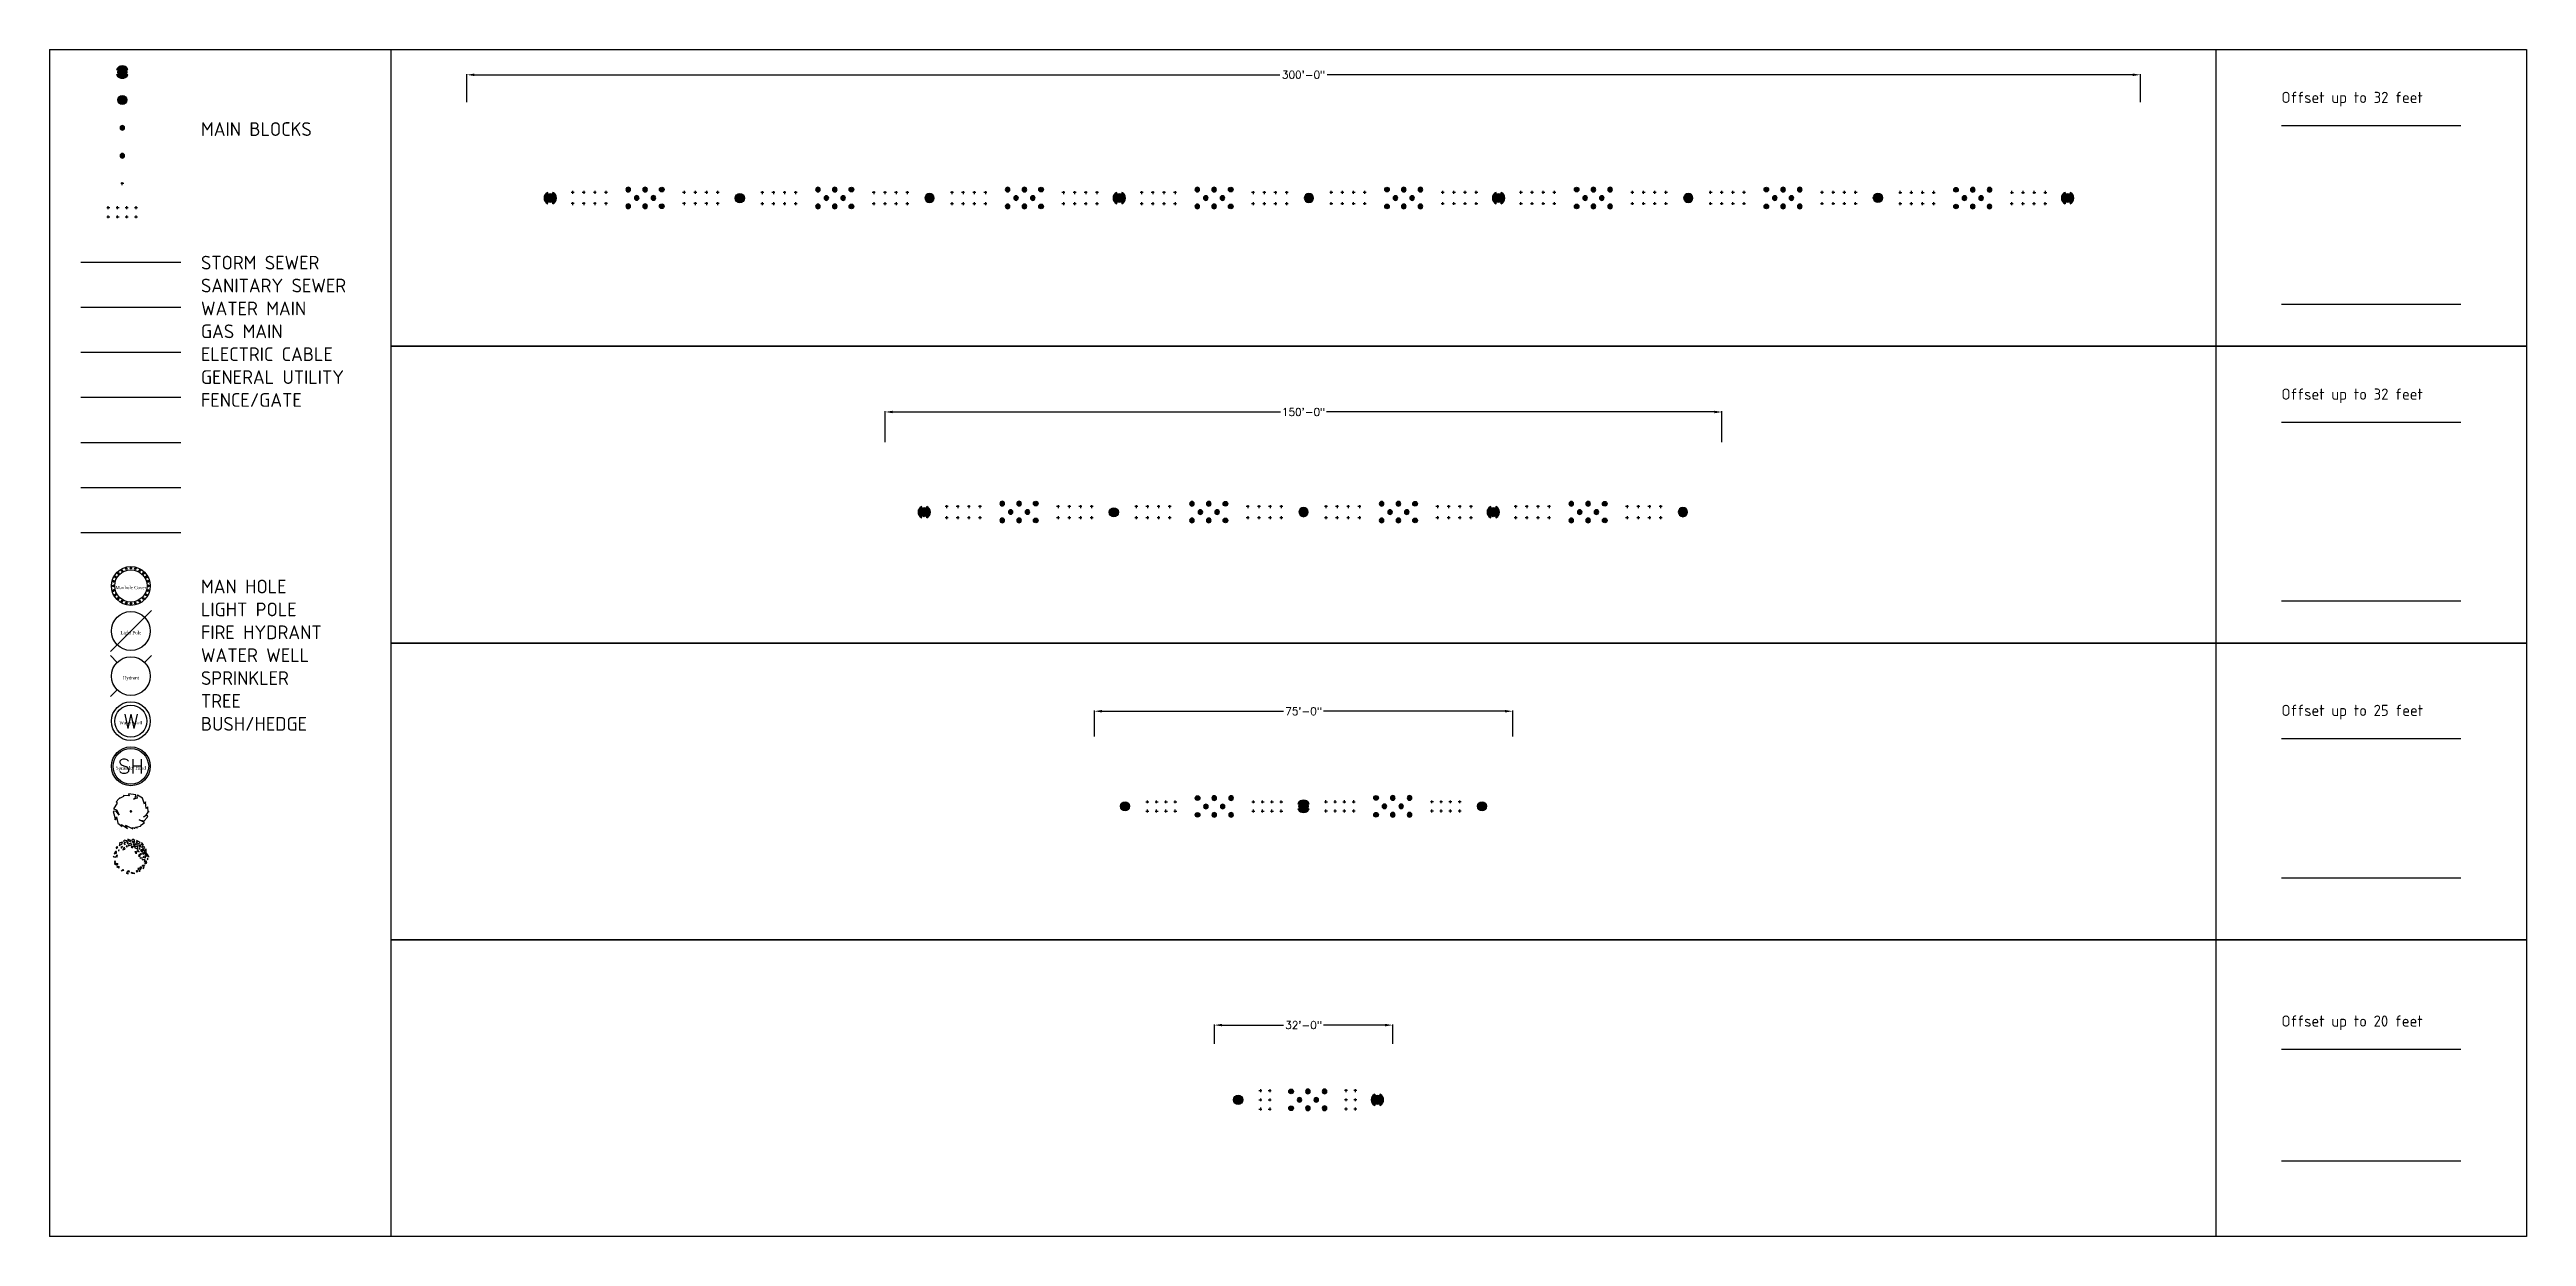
# Model space of a CAD drawing. Header units: feet. Extents: x -199 to 245, y -229 to -17.
import ezdxf

# ---------------------------------------------------------------- set-up
doc = ezdxf.new("R2010")
doc.units = ezdxf.units.FT
doc.header["$MEASUREMENT"] = 0
doc.linetypes.add('DOT2', pattern=[0.125, 0, -0.125])
doc.layers.add('Construction Lines', color=11, linetype='DOT2', plot=False)
for name, color, linetype in [('Dim 1', 5, 'Continuous'), ('Product (Colored)', 250, 'Continuous'), ('Product (Red Only)', 1, 'Continuous'), ('Title Block', 7, 'Continuous')]:
    doc.layers.add(name, color=color, linetype=linetype)
doc.styles.add('ISO3098B', font='ISO3098B.SHX', dxfattribs={"height": 2})
doc.styles.add('Roman', font='romans')
doc.styles.get("Standard").update_dxf_attribs({"font": 'simplex.shx'})
doc.styles.add('Times', font='times.ttf')
doc.linetypes.add('ELECTRICAL', pattern='A,0.5,-0.2,["ELC",Standard,S=0.1,R=0,X=-0.1,Y=-0.05],-0.2', length=0.9)
doc.linetypes.add('FENCE', pattern='A,0.5,-0.2,["X",Standard,S=0.1,R=0,X=-0.1,Y=-0.05],-0.2', length=0.9)
doc.linetypes.add('GAS_LINE', pattern='A,0.5,-0.2,["GAS",Standard,S=0.1,R=0,X=-0.1,Y=-0.05],-0.25', length=0.95)
doc.linetypes.add('SEWER', pattern='A,0.5,-0.2,["SW",Standard,S=0.1,R=0,X=-0.1,Y=-0.05],-0.2', length=0.9)
doc.linetypes.add('UTILITY', pattern='A,0.5,-0.2,["U",Standard,S=0.1,R=0,X=-0.1,Y=-0.05],-0.2', length=0.9)
doc.linetypes.add('WATER_SUPPLY', pattern='A,0.5,-0.2,["W",Standard,S=0.1,R=0,X=-0.1,Y=-0.05],-0.2', length=0.9)
doc.dimstyles.new('new style', dxfattribs={"dimscale": 2.75, "dimtxt": 0.5, "dimasz": 0.5, "dimexe": 0.05, "dimexo": 0.01, "dimgap": 0.05, "dimtad": 0, "dimdec": 0, "dimlfac": 12, "dimzin": 9, "dimdsep": 46, "dimlunit": 3, "dimtxsty": 'Roman', "dimcen": 0.09, "dimclrd": 5, "dimclre": 5, "dimclrt": 5, "dimadec": 0, "dimazin": 0, "dimtfac": 1, "dimtdec": 0, "dimtofl": 0, "dimtmove": 0, "dimatfit": 3, "dimfxl": 0, "dimtolj": 1, "dimtzin": 0, "dimlwd": -1, "dimlwe": -1, "dimarcsym": 0})

msp = doc.modelspace()

# ---------------------------------------------------------------- texts
at = {"lineweight": 25, "char_height": 2, "attachment_point": 1, "style": 'ISO3098B'}
for s, insert in [('Offset up to 32 feet', (200.592, -24.358)), ('Offset up to 32 feet', (200.592, -77.528)), ('Offset up to 25 feet', (200.592, -134.198)), ('Offset up to 20 feet', (200.592, -189.868))]:
    msp.add_mtext(s, dxfattribs=dict(at, insert=insert))
at = {"layer": 'Product (Red Only)', "color": 18, "char_height": 2.46053, "attachment_point": 1, "style": 'ISO3098B'}
for s, width, heights, insert in [('MAIN BLOCKS', 34.84085, [0], (-172.341, -29.805)), ('STORM SEWER\\PSANITARY SEWER{\\H2.66667x; }\\PWATER MAIN{\\H2.11111x; }\\PGAS MAIN{\\H2.2963x; }\\PELECTRIC CABLE{\\H2.23457x; }\\PGENERAL UTILITY{\\H2.25514x; }\\PFENCE/GATE{\\H2.43876x; }', 34.84085, [0], (-172.341, -53.741)), ('MAN HOLE\\PLIGHT POLE{\\H2.66667x; }\\PFIRE HYDRANT{\\H2.11111x; }\\PWATER WELL{\\H2.2963x; }\\PSPRINKLER{\\H2.23457x; }\\PTREE{\\H2.25514x; }\\PBUSH/HEDGE{\\H2.43876x; }', 28.86627, [57.094], (-172.341, -111.776))]:
    msp.add_mtext_dynamic_manual_height_columns(s, width=width, gutter_width=49.211, heights=heights, dxfattribs=dict(at, insert=insert))

# ---------------------------------------------------------------- blocks, each defined once
blk = doc.blocks.new('*D281')
at = {"color": 5}
for p, q in [((-124.69, -26.22), (-124.69, -21.17)), ((-123.32, -21.31), (21.08, -21.31)), ((173.93, -21.31), (29.53, -21.31)), ((175.31, -26.22), (175.31, -21.17))]:
    blk.add_line(p, q, dxfattribs=at)
at = {"color": 5, "linetype": 'Continuous', "lineweight": 25}
for points in [[(-123.32, -21.08), (-123.32, -21.54), (-124.69, -21.31)], [(173.93, -21.08), (173.93, -21.54), (175.31, -21.31)]]:
    blk.add_solid(points, dxfattribs=at)
at = {"layer": 'Defpoints', "color": 0, "linetype": 'Continuous', "lineweight": 25}
for p in [(175.31, -21.31), (-124.69, -26.25), (175.31, -26.25)]:
    blk.add_point(p, dxfattribs=at)
at = {"color": 5, "linetype": 'Continuous', "lineweight": 25, "insert": (25.31, -21.31), "char_height": 1.375, "attachment_point": 5, "style": 'Roman'}
blk.add_mtext('\\A1;300\'-0"', dxfattribs=at)
blk = doc.blocks.new('20 FOOT GEPS')
at = {"layer": 'Product (Red Only)'}
h = blk.add_hatch(color=3, dxfattribs=at)
h.dxf.hatch_style = 1
h.paths.add_polyline_path([(0.51, 0.65, 0.345381), (-0.51, 0.65), (0, 0.14)])
h.paths.add_polyline_path([(0.65, 0.51), (0.14, 0), (0.65, -0.51, 0.167827), (0.82, 0, 0.167827)])
h.paths.add_polyline_path([(0, -0.14), (-0.51, -0.65, 0.345381), (0.51, -0.65)])
h.paths.add_polyline_path([(-0.65, 0.51, 0.167827), (-0.82, 0, 0.167827), (-0.65, -0.51), (-0.14, 0)])
h = blk.add_hatch(color=18, dxfattribs=at)
h.dxf.hatch_style = 1
h.paths.add_polyline_path([(0.65, 0.51, 0.060218), (0.51, 0.65), (0, 0.14), (-0.51, 0.65, 0.060218), (-0.65, 0.51), (-0.14, 0), (-0.65, -0.51, 0.060218), (-0.51, -0.65), (0, -0.14), (0.51, -0.65, 0.060218), (0.65, -0.51), (0.14, 0)])
at = {"layer": 'Product (Red Only)', "color": 18}
for p, q in [((-0.14, 0), (-0.65, 0.51)), ((0, 0.14), (-0.51, 0.65)), ((0, 0.14), (0.51, 0.65)), ((0.14, 0), (0.65, 0.51)), ((0.14, 0), (0.65, -0.51)), ((-0.14, 0), (-0.65, -0.51)), ((0, -0.14), (-0.51, -0.65)), ((0, -0.14), (0.51, -0.65))]:
    blk.add_line(p, q, dxfattribs=at)
blk.add_circle((0, 0), 0.82, dxfattribs=at)
blk = doc.blocks.new('12m GEPS')
at = {"layer": 'Product (Red Only)'}
h = blk.add_hatch(color=18, dxfattribs=at)
h.dxf.hatch_style = 1
h.paths.add_polyline_path([(-0.09, 0, 1), (0.09, 0, 1)])
h.paths.add_polyline_path([(0.14, 0.31), (0.14, 0.26), (0.14, 0.21, -0.255267), (0.25, 0, -0.255267), (0.14, -0.21), (0.14, -0.31, 0.654654)])
h.paths.add_polyline_path([(-0.14, 0.31, 0.654654), (-0.14, -0.31), (-0.14, -0.26), (-0.14, -0.21, -0.255267), (-0.25, 0, -0.255267), (-0.14, 0.21)])
h = blk.add_hatch(color=30, dxfattribs=at)
h.dxf.hatch_style = 1
edge = h.paths.add_edge_path()
edge.add_arc((0, 0), 0.0878, 0, 360)
edge = h.paths.add_edge_path()
edge.add_arc((0, 0), 0.25, 0, 180)
edge.add_arc((0, 0), 0.25, 180, 360)
at = {"layer": 'Product (Red Only)', "color": 18}
for p, q in [((-0.14, 0.31), (-0.14, 0.21)), ((0.14, 0.31), (0.14, 0.26)), ((0.14, 0.31), (0.14, 0.21)), ((-0.14, -0.21), (-0.14, -0.31)), ((-0.14, -0.26), (-0.14, -0.31)), ((0.14, -0.21), (0.14, -0.31)), ((0.14, -0.26), (0.14, -0.31))]:
    blk.add_line(p, q, dxfattribs=at)
for radius in [0.25, 0.0878]:
    blk.add_circle((0, 0), radius, dxfattribs=at)
for start, end in [(113.5782, 246.4218), (121.3323, 238.6677), (293.5782, 66.4218), (301.3323, 58.6677)]:
    blk.add_arc((0, 0), 0.338, start, end, dxfattribs=at)
blk = doc.blocks.new('40 FOOT GEPS')
at = {"layer": 'Product (Red Only)', "color": 18}
blk.add_circle((0, 0), 0.25, dxfattribs=at)
blk.add_blockref('12m GEPS', (0, 0), dxfattribs=at)
blk = doc.blocks.new('Purple BSTR')
at = {"layer": 'Product (Colored)'}
h = blk.add_hatch(color=200, dxfattribs=at)
h.dxf.hatch_style = 1
edge = h.paths.add_edge_path()
edge.add_arc((0, 0), 0.025, 0, 360)
at = {"layer": 'Product (Colored)', "color": 200}
for p, q in [((-0.03, 0), (-0.08, 0)), ((0.02, 0), (-0.03, 0)), ((0, 0.08), (0, 0.02)), ((0, 0.02), (0, -0.03)), ((0.08, 0), (0.02, 0)), ((0, -0.03), (0, -0.08))]:
    blk.add_line(p, q, dxfattribs=at)
blk = doc.blocks.new('BSTR Single')
h = blk.add_hatch(color=256)
h.dxf.hatch_style = 1
edge = h.paths.add_edge_path()
edge.add_arc((0, 0), 0.025, 0, 360)
for p, q in [((-0.03, 0), (-0.08, 0)), ((0, 0.08), (0, 0.03)), ((0.08, 0), (0.03, 0)), ((0, -0.03), (0, -0.08))]:
    blk.add_line(p, q)
blk.add_blockref('Purple BSTR', (0, 0))
blk = doc.blocks.new('1.5m GEPS')
at = {"layer": 'Product (Red Only)'}
h = blk.add_hatch(color=1, dxfattribs=at)
h.dxf.hatch_style = 1
h.paths.add_polyline_path([(-0.125, 0, 1), (0.125, 0, 1)])
at = {"layer": 'Product (Red Only)', "color": 18}
blk.add_circle((0, 0), 0.125, dxfattribs=at)
blk = doc.blocks.new('3 m GEPS')
at = {"layer": 'Product (Red Only)'}
h = blk.add_hatch(color=141, dxfattribs=at)
h.dxf.hatch_style = 1
edge = h.paths.add_edge_path(flags=16)
edge.add_arc((0, 0), 0.0458, 0, 360)
edge = h.paths.add_edge_path()
edge.add_arc((0, 0), 0.125, 180, 360)
edge.add_arc((0, 0), 0.125, 0, 180)
h = blk.add_hatch(color=18, dxfattribs=at)
h.dxf.hatch_style = 1
edge = h.paths.add_edge_path()
edge.add_arc((0, 0), 0.0458, 0, 360)
at = {"layer": 'Product (Red Only)', "color": 18}
for radius in [0.125, 0.0456]:
    blk.add_circle((0, 0), radius, dxfattribs=at)
blk = doc.blocks.new('*D287')
at = {"color": 5}
for p, q in [((-49.69, -87.14), (-49.69, -81.59)), ((-48.32, -81.73), (21.17, -81.73)), ((98.93, -81.73), (29.44, -81.73)), ((100.31, -87.14), (100.31, -81.59))]:
    blk.add_line(p, q, dxfattribs=at)
at = {"color": 5, "linetype": 'Continuous', "lineweight": 25}
for points in [[(-48.32, -81.5), (-48.32, -81.96), (-49.69, -81.73)], [(98.93, -81.5), (98.93, -81.96), (100.31, -81.73)]]:
    blk.add_solid(points, dxfattribs=at)
at = {"layer": 'Defpoints', "color": 0, "linetype": 'Continuous', "lineweight": 25}
for p in [(100.31, -81.73), (-49.69, -87.17), (100.31, -87.17)]:
    blk.add_point(p, dxfattribs=at)
at = {"color": 5, "linetype": 'Continuous', "lineweight": 25, "insert": (25.31, -81.73), "char_height": 1.375, "attachment_point": 5, "style": 'Roman'}
blk.add_mtext('\\A1;150\'-0"', dxfattribs=at)
blk = doc.blocks.new('*D289')
at = {"color": 5}
for p, q in [((-12.19, -139.87), (-12.19, -135.21)), ((-10.82, -135.35), (21.73, -135.35)), ((61.43, -135.35), (28.88, -135.35)), ((62.81, -139.87), (62.81, -135.21))]:
    blk.add_line(p, q, dxfattribs=at)
at = {"color": 5, "linetype": 'Continuous', "lineweight": 25}
for points in [[(-10.82, -135.12), (-10.82, -135.58), (-12.19, -135.35)], [(61.43, -135.12), (61.43, -135.58), (62.81, -135.35)]]:
    blk.add_solid(points, dxfattribs=at)
at = {"layer": 'Defpoints', "color": 0, "linetype": 'Continuous', "lineweight": 25}
for p in [(62.81, -135.35), (-12.19, -139.89), (62.81, -139.89)]:
    blk.add_point(p, dxfattribs=at)
at = {"color": 5, "linetype": 'Continuous', "lineweight": 25, "insert": (25.31, -135.35), "char_height": 1.375, "attachment_point": 5, "style": 'Roman'}
blk.add_mtext('\\A1;75\'-0"', dxfattribs=at)
blk = doc.blocks.new('*D468')
at = {"layer": 'Defpoints', "color": 0, "linetype": 'Continuous', "lineweight": 25}
for p in [(9.32, -194.99), (41.29, -191.6), (41.29, -194.99)]:
    blk.add_point(p, dxfattribs=at)
at = {"layer": 'Dim 1', "color": 5}
for p, q in [((9.32, -194.96), (9.32, -191.46)), ((10.7, -191.6), (21.73, -191.6)), ((39.91, -191.6), (28.88, -191.6)), ((41.29, -194.96), (41.29, -191.46))]:
    blk.add_line(p, q, dxfattribs=at)
at = {"layer": 'Dim 1', "color": 5, "linetype": 'Continuous', "lineweight": 25}
for points in [[(10.7, -191.37), (10.7, -191.82), (9.32, -191.6)], [(39.91, -191.37), (39.91, -191.82), (41.29, -191.6)]]:
    blk.add_solid(points, dxfattribs=at)
at = {"layer": 'Dim 1', "color": 5, "linetype": 'Continuous', "lineweight": 25, "insert": (25.31, -191.6), "char_height": 1.375, "attachment_point": 5, "style": 'Roman'}
blk.add_mtext('\\A1;32\'-0"', dxfattribs=at)
blk = doc.blocks.new('*U469')
for p, q in [((-0.081, 0.001), (-0.096, -0.001)), ((-0.074, 0.045), (-0.095, 0.013)), ((-0.095, 0.013), (-0.078, 0.008)), ((-0.063, -0.02), (-0.081, 0.001)), ((-0.066, 0.069), (-0.08, 0.052)), ((-0.08, 0.052), (-0.074, 0.045)), ((-0.078, 0.008), (-0.064, -0.019)), ((-0.041, 0.081), (-0.066, 0.069)), ((-0.04, 0.087), (-0.041, 0.081)), ((-0.01, 0.085), (-0.04, 0.087)), ((0.027, 0.091), (-0.012, 0.095)), ((-0.012, 0.095), (-0.01, 0.085)), ((-0.002, 0.003), (-0.003, 0.002)), ((-0.003, 0.002), (-0.003, 0.002)), ((-0.003, 0.002), (-0.003, 0.002)), ((-0.003, 0.002), (-0.003, 0.002)), ((-0.003, 0.002), (-0.003, 0.002)), ((-0.003, 0.002), (-0.003, 0.002)), ((-0.002, 0.002), (-0.003, 0.002)), ((-0.003, 0.002), (-0.003, 0.002)), ((-0.003, 0.002), (-0.003, 0.001)), ((-0.003, 0.001), (-0.003, 0.002)), ((-0.003, 0.001), (-0.003, 0.001)), ((-0.003, 0.001), (-0.003, 0.001)), ((-0.003, 0.001), (-0.003, 0.001)), ((-0.003, 0.001), (-0.003, 0.001)), ((-0.003, 0.001), (-0.003, 0.001)), ((-0.003, 0.001), (-0.003, 0.001)), ((-0.003, 0.001), (-0.003, 0.001)), ((-0.003, 0.001), (-0.003, 0)), ((-0.003, 0.001), (-0.003, 0.001)), ((-0.002, 0.001), (-0.003, 0.001)), ((-0.003, 0.001), (-0.003, 0.001)), ((-0.002, 0.001), (-0.003, 0.001)), ((-0.003, 0), (-0.003, 0)), ((-0.003, 0), (-0.003, 0)), ((-0.003, 0), (-0.003, 0)), ((-0.002, 0), (-0.003, 0)), ((-0.001, 0.003), (-0.002, 0.003)), ((-0.002, 0.003), (-0.002, 0.003)), ((-0.002, 0.003), (-0.002, 0.003)), ((-0.002, 0.003), (-0.002, 0.003)), ((-0.002, 0.003), (-0.002, 0.003)), ((-0.002, 0.003), (-0.002, 0.002)), ((-0.002, 0.002), (-0.002, 0.003)), ((-0.002, 0.003), (-0.002, 0.003)), ((-0.002, 0.002), (-0.002, 0.003)), ((-0.002, 0.003), (-0.002, 0.003)), ((-0.002, 0.002), (-0.002, 0.003)), ((-0.001, 0.001), (-0.002, 0.002)), ((-0.001, 0.002), (-0.002, 0.002)), ((-0.001, 0.002), (-0.002, 0.002)), ((-0.002, 0), (-0.002, 0.001)), ((-0.002, 0.001), (-0.002, 0.001)), ((-0.002, 0.001), (-0.002, 0.001)), ((-0.001, 0.001), (-0.002, 0.001)), ((-0.001, 0), (-0.002, 0)), ((-0.001, 0), (-0.002, 0)), ((0, 0.003), (-0.001, 0.003)), ((-0.001, 0.003), (-0.001, 0.003)), ((-0.001, 0.003), (-0.001, 0.003)), ((-0.001, 0.003), (-0.001, 0.003)), ((-0.001, 0.003), (-0.001, 0.003)), ((-0.001, 0.003), (-0.001, 0.003)), ((-0.001, 0.003), (-0.001, 0.003)), ((-0.001, 0.003), (-0.001, 0.003)), ((-0.001, 0.001), (-0.001, 0.003)), ((-0.001, 0.003), (-0.001, 0.003)), ((0, 0.002), (-0.001, 0.003)), ((-0.001, 0.001), (-0.001, 0.001)), ((-0.001, 0.001), (-0.001, 0.002)), ((-0.001, 0.002), (-0.001, 0.002)), ((-0.001, 0.002), (-0.001, 0.002)), ((-0.001, 0.001), (-0.001, 0.002)), ((-0.001, 0.001), (-0.001, 0.001)), ((0, 0), (-0.001, 0.001)), ((-0.001, 0.001), (-0.001, 0.001)), ((0, 0.001), (-0.001, 0.001)), ((-0.001, 0), (-0.001, 0.001)), ((-0.001, 0), (-0.001, 0)), ((-0.001, 0), (-0.001, 0)), ((0.001, 0.003), (0, 0.003)), ((0, 0.003), (0, 0.003)), ((0, 0.003), (0, 0.003)), ((0, 0.003), (0, 0.003)), ((0, 0.002), (0, 0.003)), ((0, 0.003), (0, 0.003)), ((0, 0.003), (0, 0.003)), ((0, 0.003), (0, 0.003)), ((0, 0.003), (0, 0.003)), ((0, 0.003), (0, 0.003)), ((0, 0.003), (0, 0.003)), ((0, 0.002), (0, 0.003)), ((0, 0.001), (0, 0.002)), ((0, 0.001), (0.001, 0.002)), ((0, 0.001), (0, 0.001)), ((0, 0.001), (0, 0.002)), ((0, 0.002), (0, 0.002)), ((0, 0.002), (0, 0.002)), ((0, 0.001), (0, 0.002)), ((0, 0), (0.001, 0.001)), ((0, 0.001), (0.001, 0.001)), ((0, 0.001), (0, 0.001)), ((0, 0.001), (0, 0.001)), ((0, 0.001), (0, 0.001)), ((0, 0.001), (0, 0.001)), ((0, 0.001), (0, 0.001)), ((0, 0), (0, 0.001)), ((0, 0), (0.001, 0)), ((0.002, 0.003), (0.001, 0.003)), ((0.001, 0.003), (0.001, 0.003)), ((0.001, 0.003), (0.001, 0.003)), ((0.001, 0.003), (0.001, 0.003)), ((0.001, 0.003), (0.001, 0.003)), ((0.001, 0.003), (0.001, 0.003)), ((0.001, 0.003), (0.001, 0.003)), ((0.001, 0.003), (0.001, 0.003)), ((0.001, 0.003), (0.001, 0.003)), ((0.001, 0.002), (0.001, 0.003)), ((0.001, 0.003), (0.002, 0.003)), ((0.001, 0.003), (0.001, 0.003)), ((0.001, 0.002), (0.001, 0.003)), ((0.001, 0.001), (0.002, 0.002)), ((0.001, 0.002), (0.001, 0.002)), ((0.001, 0.002), (0.001, 0.002)), ((0.001, 0.001), (0.001, 0.002)), ((0.001, 0.001), (0.001, 0.001)), ((0.001, 0.001), (0.001, 0.001)), ((0.001, 0.001), (0.002, 0.001)), ((0.001, 0.001), (0.002, 0.001)), ((0.001, 0.001), (0.001, 0.001)), ((0.001, 0), (0.001, 0.001)), ((0.001, 0), (0.002, 0)), ((0.001, 0), (0.001, 0)), ((0.001, 0), (0.002, 0)), ((0.001, 0), (0.001, 0)), ((0.001, 0), (0.001, 0)), ((0.001, 0), (0.002, 0)), ((0.003, 0.002), (0.002, 0.003)), ((0.002, 0.003), (0.002, 0.003)), ((0.002, 0.003), (0.002, 0.003)), ((0.002, 0.003), (0.002, 0.003)), ((0.002, 0.003), (0.002, 0.003)), ((0.002, 0.003), (0.002, 0.003)), ((0.002, 0.002), (0.002, 0.003)), ((0.002, 0.003), (0.002, 0.003)), ((0.003, 0.002), (0.002, 0.002)), ((0.002, 0.002), (0.003, 0.002)), ((0.002, 0.002), (0.003, 0.002)), ((0.002, 0.001), (0.002, 0.002)), ((0.002, 0.002), (0.003, 0.002)), ((0.002, 0.001), (0.002, 0.002)), ((0.001, 0.001), (0.003, 0.001)), ((0.002, 0), (0.003, 0.001)), ((0.002, 0.001), (0.002, 0.001)), ((0.002, 0.001), (0.002, 0.001)), ((0.002, 0), (0.003, 0)), ((0.002, 0), (0.002, 0)), ((0.002, 0), (0.002, 0)), ((0.003, 0.001), (0.003, 0.002)), ((0.003, 0.002), (0.003, 0.002)), ((0.003, 0.002), (0.003, 0.002)), ((0.003, 0.002), (0.003, 0.002)), ((0.003, 0.002), (0.003, 0.002)), ((0.003, 0.002), (0.003, 0.002)), ((0.003, 0.002), (0.003, 0.002)), ((0.003, 0), (0.003, 0.001)), ((0.003, 0.001), (0.003, 0.001)), ((0.003, 0.001), (0.003, 0.001)), ((0.003, 0.001), (0.003, 0.001)), ((0.003, 0.001), (0.003, 0.001)), ((0.003, 0.001), (0.003, 0.001)), ((0.003, 0.001), (0.003, 0.001)), ((0.003, 0.001), (0.003, 0.001)), ((0.003, 0.001), (0.003, 0.001)), ((0.003, 0), (0.003, 0)), ((0.003, 0), (0.003, 0)), ((0.003, 0), (0.003, 0)), ((0.003, 0), (0.003, 0)), ((0.003, 0), (0.003, 0)), ((0.003, 0), (0.003, 0)), ((0.003, 0), (0.003, 0)), ((0.034, 0.073), (0.014, 0.067)), ((0.014, 0.067), (0.023, 0.073)), ((0.023, 0.073), (0.026, 0.079)), ((0.026, 0.079), (0.027, 0.091)), ((0.037, 0.088), (0.033, 0.082)), ((0.033, 0.082), (0.034, 0.073)), ((0.063, 0.072), (0.037, 0.088)), ((0.074, 0.04), (0.063, 0.072)), ((0.08, 0.052), (0.074, 0.04)), ((0.084, 0.016), (0.08, 0.052)), ((0.093, 0.024), (0.084, 0.016)), ((0.095, -0.004), (0.093, 0.024)), ((-0.096, -0.001), (-0.084, -0.046)), ((-0.084, -0.046), (-0.078, -0.03)), ((-0.078, -0.03), (-0.071, -0.064)), ((-0.071, -0.064), (-0.048, -0.082)), ((-0.048, -0.082), (-0.051, -0.072)), ((-0.051, -0.072), (-0.019, -0.094)), ((-0.019, -0.094), (-0.03, -0.076)), ((-0.03, -0.076), (0.01, -0.095)), ((-0.003, 0), (-0.003, 0)), ((-0.003, 0), (-0.003, 0)), ((-0.003, 0), (-0.003, 0)), ((-0.003, 0), (-0.003, -0.001)), ((-0.002, 0), (-0.003, -0.001)), ((-0.003, 0), (-0.003, 0)), ((-0.003, 0), (-0.003, 0)), ((-0.003, 0), (-0.003, 0)), ((-0.002, 0), (-0.003, 0)), ((-0.003, -0.001), (-0.003, -0.001)), ((-0.003, -0.001), (-0.003, -0.001)), ((-0.003, -0.001), (-0.003, -0.001)), ((-0.003, -0.001), (-0.003, -0.001)), ((-0.003, -0.001), (-0.003, -0.001)), ((-0.003, -0.001), (-0.003, -0.001)), ((-0.003, -0.001), (-0.003, -0.002)), ((-0.003, -0.001), (-0.003, -0.001)), ((-0.002, -0.001), (-0.003, -0.001)), ((-0.003, -0.001), (-0.003, -0.001)), ((-0.003, -0.002), (-0.003, -0.002)), ((-0.003, -0.002), (-0.003, -0.002)), ((-0.003, -0.002), (-0.003, -0.002)), ((-0.003, -0.002), (-0.003, -0.002)), ((-0.003, -0.002), (-0.002, -0.002)), ((-0.002, -0.002), (-0.003, -0.002)), ((-0.003, -0.002), (-0.003, -0.002)), ((-0.003, -0.002), (-0.002, -0.003)), ((-0.002, -0.002), (-0.003, -0.002)), ((-0.003, -0.002), (-0.003, -0.002)), ((-0.002, -0.002), (-0.003, -0.002)), ((-0.002, 0), (-0.002, 0)), ((-0.002, 0), (-0.002, 0)), ((-0.002, 0), (-0.002, 0)), ((-0.001, 0), (-0.002, 0)), ((-0.001, -0.001), (-0.002, -0.001)), ((-0.001, -0.001), (-0.002, -0.002)), ((-0.002, -0.001), (-0.002, -0.002)), ((-0.001, -0.001), (-0.002, -0.001)), ((-0.002, -0.001), (-0.002, -0.002)), ((-0.002, -0.001), (-0.002, -0.001)), ((-0.002, -0.001), (-0.002, -0.001)), ((-0.001, -0.001), (-0.002, -0.001)), ((-0.002, -0.002), (-0.002, -0.003)), ((-0.002, -0.003), (-0.002, -0.003)), ((-0.002, -0.003), (-0.002, -0.003)), ((-0.002, -0.003), (-0.002, -0.003)), ((-0.002, -0.003), (-0.002, -0.003)), ((-0.002, -0.003), (-0.002, -0.003)), ((-0.002, -0.003), (-0.002, -0.003)), ((-0.002, -0.003), (-0.001, -0.003)), ((-0.001, -0.003), (-0.002, -0.003)), ((-0.001, 0), (-0.002, 0)), ((-0.001, 0), (-0.001, 0)), ((-0.001, 0), (-0.001, 0)), ((0, 0), (-0.001, -0.001)), ((-0.001, 0), (-0.001, -0.001)), ((0, 0), (-0.001, 0)), ((-0.001, -0.001), (-0.001, -0.001)), ((-0.001, -0.001), (-0.001, -0.001)), ((-0.001, -0.001), (-0.001, -0.002)), ((0, -0.001), (-0.001, -0.001)), ((-0.001, -0.002), (-0.001, -0.003)), ((0, -0.002), (-0.001, -0.002)), ((-0.001, -0.002), (-0.001, -0.003)), ((-0.001, -0.002), (-0.001, -0.002)), ((-0.001, -0.002), (-0.001, -0.002)), ((-0.001, -0.003), (-0.001, -0.003)), ((-0.001, -0.003), (-0.001, -0.003)), ((-0.001, -0.003), (-0.001, -0.003)), ((-0.001, -0.003), (-0.001, -0.003)), ((-0.001, -0.003), (-0.001, -0.003)), ((-0.001, -0.003), (-0.001, -0.003)), ((-0.001, -0.003), (-0.001, -0.003)), ((-0.001, -0.003), (0, -0.003)), ((-0.001, -0.003), (-0.001, -0.003)), ((-0.001, -0.003), (-0.001, -0.003)), ((0, 0), (0.001, -0.001)), ((0, 0), (0, -0.001)), ((0, -0.001), (0, -0.002)), ((0, -0.001), (0, -0.002)), ((0, -0.001), (0, -0.001)), ((0, -0.001), (0, -0.001)), ((0, -0.002), (0, -0.002)), ((0, -0.001), (0, -0.002)), ((0, -0.001), (0, -0.002)), ((0, -0.001), (0, -0.001)), ((0, -0.001), (0, -0.001)), ((0, -0.001), (0.001, -0.001)), ((0, -0.002), (0, -0.003)), ((0, -0.002), (0.001, -0.003)), ((0, -0.002), (0, -0.003)), ((0, -0.002), (0, -0.002)), ((0, -0.002), (0, -0.002)), ((0, -0.003), (0, -0.003)), ((0, -0.003), (0, -0.003)), ((0, -0.003), (0, -0.003)), ((0, -0.003), (0, -0.003)), ((0, -0.003), (0, -0.003)), ((0, -0.003), (0, -0.003)), ((0, -0.003), (0.001, -0.003)), ((0, -0.003), (0, -0.003)), ((0, -0.003), (0, -0.003)), ((0, -0.003), (0, -0.003)), ((0.001, 0), (0.001, 0)), ((0.001, 0), (0.001, -0.001)), ((0.001, 0), (0.001, 0)), ((0.001, 0), (0.001, 0)), ((0.001, -0.001), (0.001, -0.002)), ((0.001, -0.001), (0.002, -0.002)), ((0.001, -0.001), (0.001, -0.001)), ((0.001, -0.001), (0.001, -0.002)), ((0.001, -0.001), (0.001, -0.002)), ((0.001, -0.001), (0.001, -0.001)), ((0.001, -0.001), (0.002, -0.001)), ((0.001, -0.002), (0.001, -0.003)), ((0.001, -0.002), (0.002, -0.002)), ((0.001, -0.002), (0.002, -0.002)), ((0.001, -0.002), (0.001, -0.002)), ((0.001, -0.002), (0.001, -0.002)), ((0.001, -0.003), (0.001, -0.003)), ((0.001, -0.003), (0.001, -0.003)), ((0.001, -0.003), (0.001, -0.003)), ((0.001, -0.003), (0.001, -0.003)), ((0.001, -0.003), (0.001, -0.003)), ((0.001, -0.003), (0.001, -0.003)), ((0.001, -0.003), (0.002, -0.003)), ((0.001, -0.003), (0.001, -0.003)), ((0.001, -0.003), (0.001, -0.003)), ((0.002, 0), (0.003, 0)), ((0.001, 0), (0.002, -0.001)), ((0.002, -0.001), (0.003, -0.001)), ((0.002, -0.001), (0.003, -0.001)), ((0.002, -0.001), (0.002, -0.001)), ((0.002, -0.001), (0.002, -0.001)), ((0.002, -0.003), (0.002, -0.002)), ((0.002, -0.002), (0.002, -0.003)), ((0.002, -0.003), (0.003, -0.002)), ((0.002, -0.002), (0.003, -0.002)), ((0.002, -0.002), (0.002, -0.003)), ((0.002, -0.002), (0.002, -0.003)), ((0.002, -0.003), (0.002, -0.003)), ((0.002, -0.003), (0.002, -0.003)), ((0.002, -0.003), (0.002, -0.003)), ((0.002, -0.003), (0.002, -0.003)), ((0.002, -0.003), (0.002, -0.003)), ((0.002, -0.003), (0.002, -0.003)), ((0.003, -0.001), (0.003, 0)), ((0.003, 0), (0.003, 0)), ((0.003, 0), (0.003, 0)), ((0.003, -0.002), (0.003, -0.001)), ((0.003, -0.001), (0.003, -0.001)), ((0.003, -0.001), (0.003, -0.001)), ((0.003, -0.001), (0.003, -0.001)), ((0.003, -0.001), (0.003, -0.001)), ((0.003, -0.001), (0.003, -0.001)), ((0.003, -0.001), (0.003, -0.001)), ((0.003, -0.001), (0.003, -0.001)), ((0.003, -0.001), (0.003, -0.001)), ((0.003, -0.001), (0.003, -0.002)), ((0.003, -0.001), (0.003, -0.001)), ((0.003, -0.002), (0.003, -0.002)), ((0.003, -0.002), (0.003, -0.002)), ((0.003, -0.002), (0.003, -0.002)), ((0.003, -0.002), (0.003, -0.002)), ((0.003, -0.002), (0.003, -0.002)), ((0.003, -0.002), (0.003, -0.002)), ((0.01, -0.095), (0.009, -0.088)), ((0.009, -0.088), (0.036, -0.089)), ((0.028, -0.086), (0.052, -0.08)), ((0.036, -0.089), (0.028, -0.086)), ((0.074, -0.061), (0.046, -0.047)), ((0.046, -0.047), (0.072, -0.052)), ((0.052, -0.08), (0.059, -0.073)), ((0.059, -0.073), (0.074, -0.061)), ((0.069, -0.03), (0.083, -0.021)), ((0.083, -0.023), (0.069, -0.03)), ((0.072, -0.052), (0.09, -0.033)), ((0.083, -0.021), (0.095, -0.004)), ((0.092, -0.025), (0.083, -0.023)), ((0.09, -0.033), (0.092, -0.025))]:
    blk.add_line(p, q)
at = {"layer": 'Construction Lines', "color": 18}
blk.add_circle((0, 0), 0.0956, dxfattribs=at)
blk = doc.blocks.new('*U470')
for points in [[(-0.091, 0.014), (-0.079, 0.018), (-0.078, 0.028), (-0.084, 0.028)], [(-0.071, 0.052), (-0.081, 0.051), (-0.078, 0.041)], [(-0.073, 0.008), (-0.08, 0.006), (-0.076, -0.003)], [(-0.066, 0.037), (-0.068, 0.03), (-0.063, 0.032)], [(-0.046, 0.078), (-0.06, 0.074), (-0.064, 0.06), (-0.05, 0.068)], [(-0.046, 0.055), (-0.054, 0.05), (-0.052, 0.046)], [(-0.037, 0.051), (-0.044, 0.036), (-0.031, 0.039)], [(-0.035, 0.089), (-0.041, 0.083), (-0.032, 0.076), (-0.016, 0.083)], [(-0.039, 0.07), (-0.031, 0.063), (-0.032, 0.072)], [(-0.023, 0.06), (-0.025, 0.053), (-0.018, 0.054)], [(-0.015, 0.077), (-0.02, 0.072), (-0.018, 0.069), (-0.014, 0.073)], [(-0.016, 0.094), (-0.013, 0.086), (-0.004, 0.082), (-0.001, 0.086), (-0.006, 0.089)], [(0.001, 0.073), (-0.01, 0.069), (-0.014, 0.058), (0.003, 0.063)], [(0.007, 0.058), (0.001, 0.052), (0.009, 0.048)], [(0.011, 0.095), (0.005, 0.089), (0.007, 0.079), (0.021, 0.087)], [(0.011, 0.069), (0.026, 0.071), (0.031, 0.063), (0.016, 0.063)], [(0.021, 0.08), (0.015, 0.079), (0.014, 0.074), (0.019, 0.076)], [(0.014, 0.051), (0.014, 0.057), (0.022, 0.06), (0.017, 0.056)], [(0.021, 0.055), (0.021, 0.047), (0.036, 0.042), (0.038, 0.054)], [(0.029, 0.015), (0.023, 0.028), (0.031, 0.028)], [(0.034, 0.089), (0.029, 0.08), (0.033, 0.074), (0.042, 0.07), (0.051, 0.075), (0.041, 0.082), (0.037, 0.08)], [(0.036, 0.037), (0.035, 0.03), (0.045, 0.026)], [(0.038, 0.067), (0.037, 0.063), (0.04, 0.061), (0.04, 0.067)], [(0.047, 0.012), (0.041, 0.003), (0.045, 0), (0.053, 0.003)], [(0.045, 0.044), (0.044, 0.039), (0.05, 0.041)], [(0.052, 0.064), (0.045, 0.062), (0.045, 0.05), (0.053, 0.053)], [(0.061, 0.014), (0.056, 0.01), (0.051, 0.017)], [(0.066, 0.04), (0.058, 0.037), (0.053, 0.033), (0.06, 0.025), (0.066, 0.028), (0.062, 0.031)], [(0.06, 0.074), (0.058, 0.063), (0.069, 0.063)], [(0.064, 0.055), (0.058, 0.05), (0.073, 0.044), (0.076, 0.051)], [(0.067, 0.021), (0.064, 0.016), (0.07, 0.012)], [(0.071, 0.038), (0.067, 0.037), (0.068, 0.031), (0.07, 0.032)], [(0.073, 0.002), (0.068, -0.003), (0.08, -0.007), (0.081, 0)], [(0.083, 0.042), (0.075, 0.032), (0.073, 0.018), (0.085, 0.004), (0.096, 0.003), (0.084, 0.02), (0.076, 0.019), (0.083, 0.023)], [(-0.082, -0.003), (-0.092, -0.004), (-0.096, 0)], [(-0.085, -0.024), (-0.089, -0.029), (-0.088, -0.038), (-0.083, -0.03)], [(-0.079, -0.037), (-0.071, -0.038), (-0.078, -0.049)], [(-0.077, -0.057), (-0.065, -0.053), (-0.066, -0.063)], [(-0.044, -0.072), (-0.04, -0.077), (-0.053, -0.08)], [(-0.022, -0.089), (-0.025, -0.091), (-0.015, -0.094)], [(-0.02, -0.082), (-0.011, -0.077), (-0.009, -0.085)], [(0.002, -0.087), (0.007, -0.092), (0.021, -0.093)], [(0.033, -0.077), (0.029, -0.081), (0.033, -0.086), (0.038, -0.08)], [(0.043, -0.065), (0.038, -0.066), (0.041, -0.073)], [(0.049, -0.076), (0.044, -0.08), (0.05, -0.081)], [(0.05, -0.073), (0.05, -0.059), (0.056, -0.054), (0.059, -0.06)], [(0.063, -0.007), (0.052, -0.012), (0.052, -0.006)], [(0.068, -0.014), (0.065, -0.021), (0.062, -0.017)], [(0.075, -0.047), (0.067, -0.056), (0.064, -0.047)], [(0.068, -0.067), (0.072, -0.059), (0.067, -0.063)], [(0.073, -0.014), (0.074, -0.031), (0.079, -0.021)], [(0.083, -0.024), (0.076, -0.04), (0.088, -0.037)], [(0.091, -0.011), (0.089, -0.016), (0.095, -0.013)]]:
    blk.add_lwpolyline(points, close=True)
at = {"layer": 'Construction Lines', "color": 18}
blk.add_circle((0, 0), 0.0956, dxfattribs=at)
blk = doc.blocks.new('*U236')
at = {"color": 0, "linetype": 'Continuous'}
for p, q in [((-11, 6), (0, 13)), ((-11, -6), (-11, 6)), ((11, 6), (0, 13)), ((11, -6), (11, 6)), ((-11, -6), (0, -13)), ((11, -6), (0, -13))]:
    blk.add_line(p, q, dxfattribs=at)
for radius in [11.2, 4.69]:
    blk.add_circle((0, 0), radius, dxfattribs=at)
blk.add_arc((0, 0), 7, 250, 160, dxfattribs=at)
blk = doc.blocks.new('*U237')
at = {"color": 0, "linetype": 'Continuous'}
for p, q in [((-11, 6), (0, 13)), ((-11, -6), (-11, 6)), ((11, 6), (0, 13)), ((11, -6), (11, 6)), ((-11, -6), (0, -13)), ((11, -6), (0, -13))]:
    blk.add_line(p, q, dxfattribs=at)
for radius in [11.2, 4.69]:
    blk.add_circle((0, 0), radius, dxfattribs=at)
blk.add_arc((0, 0), 7, 250, 160, dxfattribs=at)
blk = doc.blocks.new('*U238')
at = {"color": 0, "linetype": 'Continuous'}
for p, q in [((-11, 6), (0, 13)), ((-11, -6), (-11, 6)), ((11, 6), (0, 13)), ((11, -6), (11, 6)), ((-11, -6), (0, -13)), ((11, -6), (0, -13))]:
    blk.add_line(p, q, dxfattribs=at)
for radius in [11.2, 4.69]:
    blk.add_circle((0, 0), radius, dxfattribs=at)
blk.add_arc((0, 0), 7, 250, 160, dxfattribs=at)
blk = doc.blocks.new('*U239')
at = {"color": 0, "linetype": 'Continuous'}
for p, q in [((-11, 6), (0, 13)), ((-11, -6), (-11, 6)), ((11, 6), (0, 13)), ((11, -6), (11, 6)), ((-11, -6), (0, -13)), ((11, -6), (0, -13))]:
    blk.add_line(p, q, dxfattribs=at)
for radius in [11.2, 4.69]:
    blk.add_circle((0, 0), radius, dxfattribs=at)
blk.add_arc((0, 0), 7, 250, 160, dxfattribs=at)
blk = doc.blocks.new('*U240')
at = {"color": 0, "linetype": 'Continuous'}
for p, q in [((-11, 6), (0, 13)), ((-11, -6), (-11, 6)), ((11, 6), (0, 13)), ((11, -6), (11, 6)), ((-11, -6), (0, -13)), ((11, -6), (0, -13))]:
    blk.add_line(p, q, dxfattribs=at)
for radius in [11.2, 4.69]:
    blk.add_circle((0, 0), radius, dxfattribs=at)
blk.add_arc((0, 0), 7, 250, 160, dxfattribs=at)
blk = doc.blocks.new('*U241')
at = {"color": 0, "linetype": 'Continuous'}
for p, q in [((-11, 6), (0, 13)), ((-11, -6), (-11, 6)), ((11, 6), (0, 13)), ((11, -6), (11, 6)), ((-11, -6), (0, -13)), ((11, -6), (0, -13))]:
    blk.add_line(p, q, dxfattribs=at)
for radius in [11.2, 4.69]:
    blk.add_circle((0, 0), radius, dxfattribs=at)
blk.add_arc((0, 0), 7, 250, 160, dxfattribs=at)
blk = doc.blocks.new('*U242')
at = {"color": 0, "linetype": 'Continuous'}
for p, q in [((-11, 6), (0, 13)), ((-11, -6), (-11, 6)), ((11, 6), (0, 13)), ((11, -6), (11, 6)), ((-11, -6), (0, -13)), ((11, -6), (0, -13))]:
    blk.add_line(p, q, dxfattribs=at)
for radius in [11.2, 4.69]:
    blk.add_circle((0, 0), radius, dxfattribs=at)
blk.add_arc((0, 0), 7, 250, 160, dxfattribs=at)
blk = doc.blocks.new('*U243')
at = {"color": 0, "linetype": 'Continuous'}
for p, q in [((-11, 6), (0, 13)), ((-11, -6), (-11, 6)), ((11, 6), (0, 13)), ((11, -6), (11, 6)), ((-11, -6), (0, -13)), ((11, -6), (0, -13))]:
    blk.add_line(p, q, dxfattribs=at)
for radius in [11.2, 4.69]:
    blk.add_circle((0, 0), radius, dxfattribs=at)
blk.add_arc((0, 0), 7, 250, 160, dxfattribs=at)
blk = doc.blocks.new('*U244')
at = {"color": 0, "linetype": 'Continuous'}
for p, q in [((-11, 6), (0, 13)), ((-11, -6), (-11, 6)), ((11, 6), (0, 13)), ((11, -6), (11, 6)), ((-11, -6), (0, -13)), ((11, -6), (0, -13))]:
    blk.add_line(p, q, dxfattribs=at)
for radius in [11.2, 4.69]:
    blk.add_circle((0, 0), radius, dxfattribs=at)
blk.add_arc((0, 0), 7, 250, 160, dxfattribs=at)
blk = doc.blocks.new('*U245')
at = {"color": 0, "linetype": 'Continuous'}
for p, q in [((-11, 6), (0, 13)), ((-11, -6), (-11, 6)), ((11, 6), (0, 13)), ((11, -6), (11, 6)), ((-11, -6), (0, -13)), ((11, -6), (0, -13))]:
    blk.add_line(p, q, dxfattribs=at)
for radius in [11.2, 4.69]:
    blk.add_circle((0, 0), radius, dxfattribs=at)
blk.add_arc((0, 0), 7, 250, 160, dxfattribs=at)
blk = doc.blocks.new('*U231')
at = {"color": 0, "linetype": 'Continuous'}
for p, q in [((-11, 6), (0, 13)), ((-11, -6), (-11, 6)), ((11, 6), (0, 13)), ((11, -6), (11, 6)), ((-11, -6), (0, -13)), ((11, -6), (0, -13))]:
    blk.add_line(p, q, dxfattribs=at)
for radius in [11.2, 4.69]:
    blk.add_circle((0, 0), radius, dxfattribs=at)
blk.add_arc((0, 0), 7, 250, 160, dxfattribs=at)
blk = doc.blocks.new('*U232')
at = {"color": 0, "linetype": 'Continuous'}
for p, q in [((-11, 6), (0, 13)), ((-11, -6), (-11, 6)), ((11, 6), (0, 13)), ((11, -6), (11, 6)), ((-11, -6), (0, -13)), ((11, -6), (0, -13))]:
    blk.add_line(p, q, dxfattribs=at)
for radius in [11.2, 4.69]:
    blk.add_circle((0, 0), radius, dxfattribs=at)
blk.add_arc((0, 0), 7, 250, 160, dxfattribs=at)
blk = doc.blocks.new('*U233')
at = {"color": 0, "linetype": 'Continuous'}
for p, q in [((-11, 6), (0, 13)), ((-11, -6), (-11, 6)), ((11, 6), (0, 13)), ((11, -6), (11, 6)), ((-11, -6), (0, -13)), ((11, -6), (0, -13))]:
    blk.add_line(p, q, dxfattribs=at)
for radius in [11.2, 4.69]:
    blk.add_circle((0, 0), radius, dxfattribs=at)
blk.add_arc((0, 0), 7, 250, 160, dxfattribs=at)
blk = doc.blocks.new('*U234')
at = {"color": 0, "linetype": 'Continuous'}
for p, q in [((-11, 6), (0, 13)), ((-11, -6), (-11, 6)), ((11, 6), (0, 13)), ((11, -6), (11, 6)), ((-11, -6), (0, -13)), ((11, -6), (0, -13))]:
    blk.add_line(p, q, dxfattribs=at)
for radius in [11.2, 4.69]:
    blk.add_circle((0, 0), radius, dxfattribs=at)
blk.add_arc((0, 0), 7, 250, 160, dxfattribs=at)
blk = doc.blocks.new('*U235')
at = {"color": 0, "linetype": 'Continuous'}
for p, q in [((-11, 6), (0, 13)), ((-11, -6), (-11, 6)), ((11, 6), (0, 13)), ((11, -6), (11, 6)), ((-11, -6), (0, -13)), ((11, -6), (0, -13))]:
    blk.add_line(p, q, dxfattribs=at)
for radius in [11.2, 4.69]:
    blk.add_circle((0, 0), radius, dxfattribs=at)
blk.add_arc((0, 0), 7, 250, 160, dxfattribs=at)
blk = doc.blocks.new('*U226')
at = {"color": 0, "linetype": 'Continuous'}
for p, q in [((-11, 6), (0, 13)), ((-11, -6), (-11, 6)), ((11, 6), (0, 13)), ((11, -6), (11, 6)), ((-11, -6), (0, -13)), ((11, -6), (0, -13))]:
    blk.add_line(p, q, dxfattribs=at)
for radius in [11.2, 4.69]:
    blk.add_circle((0, 0), radius, dxfattribs=at)
blk.add_arc((0, 0), 7, 250, 160, dxfattribs=at)
blk = doc.blocks.new('*U227')
at = {"color": 0, "linetype": 'Continuous'}
for p, q in [((-11, 6), (0, 13)), ((-11, -6), (-11, 6)), ((11, 6), (0, 13)), ((11, -6), (11, 6)), ((-11, -6), (0, -13)), ((11, -6), (0, -13))]:
    blk.add_line(p, q, dxfattribs=at)
for radius in [11.2, 4.69]:
    blk.add_circle((0, 0), radius, dxfattribs=at)
blk.add_arc((0, 0), 7, 250, 160, dxfattribs=at)
blk = doc.blocks.new('*U228')
at = {"color": 0, "linetype": 'Continuous'}
for p, q in [((-11, 6), (0, 13)), ((-11, -6), (-11, 6)), ((11, 6), (0, 13)), ((11, -6), (11, 6)), ((-11, -6), (0, -13)), ((11, -6), (0, -13))]:
    blk.add_line(p, q, dxfattribs=at)
for radius in [11.2, 4.69]:
    blk.add_circle((0, 0), radius, dxfattribs=at)
blk.add_arc((0, 0), 7, 250, 160, dxfattribs=at)
blk = doc.blocks.new('*U229')
at = {"color": 0, "linetype": 'Continuous'}
for p, q in [((-11, 6), (0, 13)), ((-11, -6), (-11, 6)), ((11, 6), (0, 13)), ((11, -6), (11, 6)), ((-11, -6), (0, -13)), ((11, -6), (0, -13))]:
    blk.add_line(p, q, dxfattribs=at)
for radius in [11.2, 4.69]:
    blk.add_circle((0, 0), radius, dxfattribs=at)
blk.add_arc((0, 0), 7, 250, 160, dxfattribs=at)
blk = doc.blocks.new('*U230')
at = {"color": 0, "linetype": 'Continuous'}
for p, q in [((-11, 6), (0, 13)), ((-11, -6), (-11, 6)), ((11, 6), (0, 13)), ((11, -6), (11, 6)), ((-11, -6), (0, -13)), ((11, -6), (0, -13))]:
    blk.add_line(p, q, dxfattribs=at)
for radius in [11.2, 4.69]:
    blk.add_circle((0, 0), radius, dxfattribs=at)
blk.add_arc((0, 0), 7, 250, 160, dxfattribs=at)
blk = doc.blocks.new('*U222')
at = {"color": 0, "linetype": 'Continuous'}
for p, q in [((-11, 6), (0, 13)), ((-11, -6), (-11, 6)), ((11, 6), (0, 13)), ((11, -6), (11, 6)), ((-11, -6), (0, -13)), ((11, -6), (0, -13))]:
    blk.add_line(p, q, dxfattribs=at)
for radius in [11.2, 4.69]:
    blk.add_circle((0, 0), radius, dxfattribs=at)
blk.add_arc((0, 0), 7, 250, 160, dxfattribs=at)
blk = doc.blocks.new('*U223')
at = {"color": 0, "linetype": 'Continuous'}
for p, q in [((-11, 6), (0, 13)), ((-11, -6), (-11, 6)), ((11, 6), (0, 13)), ((11, -6), (11, 6)), ((-11, -6), (0, -13)), ((11, -6), (0, -13))]:
    blk.add_line(p, q, dxfattribs=at)
for radius in [11.2, 4.69]:
    blk.add_circle((0, 0), radius, dxfattribs=at)
blk.add_arc((0, 0), 7, 250, 160, dxfattribs=at)
blk = doc.blocks.new('*U224')
at = {"color": 0, "linetype": 'Continuous'}
for p, q in [((-11, 6), (0, 13)), ((-11, -6), (-11, 6)), ((11, 6), (0, 13)), ((11, -6), (11, 6)), ((-11, -6), (0, -13)), ((11, -6), (0, -13))]:
    blk.add_line(p, q, dxfattribs=at)
for radius in [11.2, 4.69]:
    blk.add_circle((0, 0), radius, dxfattribs=at)
blk.add_arc((0, 0), 7, 250, 160, dxfattribs=at)
blk = doc.blocks.new('*U225')
at = {"color": 0, "linetype": 'Continuous'}
for p, q in [((-11, 6), (0, 13)), ((-11, -6), (-11, 6)), ((11, 6), (0, 13)), ((11, -6), (11, 6)), ((-11, -6), (0, -13)), ((11, -6), (0, -13))]:
    blk.add_line(p, q, dxfattribs=at)
for radius in [11.2, 4.69]:
    blk.add_circle((0, 0), radius, dxfattribs=at)
blk.add_arc((0, 0), 7, 250, 160, dxfattribs=at)
blk = doc.blocks.new('*U119')
at = {"lineweight": -3}
for radius in [0.106, 0.0883]:
    blk.add_circle((0, 0), radius, dxfattribs=at)
at = {"lineweight": 5}
for name, p, xscale, yscale, zscale, rotation in [('*U233', (-0.097, 0), 0.0003476824618262515, 0.0003476824618262515, 0.0003476824618262515, 180), ('*U232', (-0.094, 0.025), 0.0003476824618262515, 0.0003476824618262515, 0.0003476824618262515, 165), ('*U231', (-0.084, 0.049), 0.0003476824618262516, 0.0003476824618262516, 0.0003476824618262516, 150), ('*U245', (-0.069, 0.069), 0.0003476824618262515, 0.0003476824618262515, 0.0003476824618262515, 135), ('*U244', (-0.049, 0.084), 0.0003476824618262515, 0.0003476824618262515, 0.0003476824618262515, 120), ('*U243', (-0.025, 0.094), 0.0003476824618262515, 0.0003476824618262515, 0.0003476824618262515, 105), ('*U242', (0, 0.097), 0.0003476824618262515, 0.0003476824618262515, 0.0003476824618262515, 89.99999999999999), ('*U241', (0.025, 0.094), 0.0003476824618262516, 0.0003476824618262516, 0.0003476824618262516, 74.99999999999999), ('*U240', (0.049, 0.084), 0.0003476824618262515, 0.0003476824618262515, 0.0003476824618262515, 59.99999999999999), ('*U239', (0.069, 0.069), 0.0003476824618262516, 0.0003476824618262516, 0.0003476824618262516, 45), ('*U238', (0.084, 0.049), 0.0003476824618262516, 0.0003476824618262516, 0.0003476824618262516, 29.99999999999999), ('*U237', (0.094, 0.025), 0.0003476824618262516, 0.0003476824618262516, 0.0003476824618262516, 15), ('*U234', (-0.094, -0.025), 0.0003476824618262516, 0.0003476824618262516, 0.0003476824618262516, 195), ('*U235', (-0.084, -0.049), 0.0003476824618262516, 0.0003476824618262516, 0.0003476824618262516, 209.9999999999999), ('*U226', (-0.069, -0.069), 0.0003476824618262515, 0.0003476824618262515, 0.0003476824618262515, 225.0000000000001), ('*U227', (-0.049, -0.084), 0.0003476824618262516, 0.0003476824618262516, 0.0003476824618262516, 240), ('*U228', (-0.025, -0.094), 0.0003476824618262515, 0.0003476824618262515, 0.0003476824618262515, 255), ('*U229', (0, -0.097), 0.0003476824618262515, 0.0003476824618262515, 0.0003476824618262515, 270), ('*U230', (0.025, -0.094), 0.0003476824618262515, 0.0003476824618262515, 0.0003476824618262515, 285), ('*U222', (0.049, -0.084), 0.0003476824618262515, 0.0003476824618262515, 0.0003476824618262515, 299.9999999999999), ('*U223', (0.069, -0.069), 0.0003476824618262516, 0.0003476824618262516, 0.0003476824618262516, 314.9999999999999), ('*U224', (0.084, -0.049), 0.0003476824618262516, 0.0003476824618262516, 0.0003476824618262516, 329.9999999999999), ('*U225', (0.094, -0.025), 0.0003476824618262516, 0.0003476824618262516, 0.0003476824618262516, 344.9999999999999)]:
    blk.add_blockref(name, p, dxfattribs=dict(at, xscale=xscale, yscale=yscale, zscale=zscale, rotation=rotation))
at = {"lineweight": 5, "xscale": 0.0003476824618262515, "yscale": 0.0003476824618262515, "zscale": 0.0003476824618262515}
blk.add_blockref('*U236', (0.097, 0), dxfattribs=at)
at = {"layer": 'Construction Lines', "lineweight": 5, "insert": (0, 0), "char_height": 0.01766, "attachment_point": 2, "style": 'Times'}
blk.add_mtext_dynamic_manual_height_columns('Manhole Cover', width=0.16848, gutter_width=0.442, heights=[0], dxfattribs=at)
blk = doc.blocks.new('*U120')
at = {"lineweight": -3}
blk.add_lwpolyline([(-0.112, -0.112), (0.112, 0.112)], dxfattribs=at)
blk.add_circle((0, 0), 0.106, dxfattribs=at)
at = {"layer": 'Construction Lines', "lineweight": 5, "insert": (0, 0), "char_height": 0.0177, "attachment_point": 2, "style": 'Times'}
blk.add_mtext_dynamic_manual_height_columns('Light Pole', width=0.16848, gutter_width=0.442, heights=[0], dxfattribs=at)
blk = doc.blocks.new('*U121')
at = {"lineweight": -3}
for points in [[(-0.075, 0.075), (-0.112, 0.112)], [(0.075, 0.075), (0.112, 0.112)], [(-0.112, -0.112), (-0.075, -0.075)]]:
    blk.add_lwpolyline(points, dxfattribs=at)
blk.add_circle((0, 0), 0.106, dxfattribs=at)
at = {"layer": 'Construction Lines', "lineweight": 5, "insert": (0, 0), "char_height": 0.0177, "attachment_point": 2, "style": 'Times'}
blk.add_mtext_dynamic_manual_height_columns('Hydrant', width=0.16848, gutter_width=0.442, heights=[0], dxfattribs=at)
blk = doc.blocks.new('*U122')
at = {"lineweight": -3}
for radius in [0.106, 0.0875]:
    blk.add_circle((0, 0), radius, dxfattribs=at)
at = {"lineweight": -3, "insert": (0, 0), "char_height": 0.0784, "width": 0.11872, "attachment_point": 5}
blk.add_mtext('W', dxfattribs=at)
at = {"layer": 'Construction Lines', "lineweight": -3, "insert": (0, 0), "char_height": 0.0177, "attachment_point": 2, "style": 'Times'}
blk.add_mtext_dynamic_manual_height_columns('Water Well', width=0.16848, gutter_width=0.442, heights=[0], dxfattribs=at)
blk = doc.blocks.new('*U123')
at = {"lineweight": -3}
for radius in [0.106, 0.0974]:
    blk.add_circle((0, 0), radius, dxfattribs=at)
at = {"lineweight": -3, "insert": (0, 0), "char_height": 0.0784, "width": 0.11868, "attachment_point": 5}
blk.add_mtext('SH', dxfattribs=at)
at = {"layer": 'Construction Lines', "lineweight": -3, "insert": (0, 0), "char_height": 0.01766, "attachment_point": 2, "style": 'Times'}
blk.add_mtext_dynamic_manual_height_columns('Sprinkler Head', width=0.16843, gutter_width=0.441, heights=[0], dxfattribs=at)

# ---------------------------------------------------------------- dimensions: what is measured, and where the dimension line sits
at = {"linetype": 'Continuous', "lineweight": 25}
for base, p1, p2, picture, middle in [((175.305, -21.31), (-124.695, -26.252), (175.305, -26.252), '*D281', (25.305, -21.31)), ((100.305, -81.732), (-49.695, -87.17), (100.305, -87.17), '*D287', (25.305, -81.732)), ((62.805, -135.349), (-12.195, -139.893), (62.805, -139.893), '*D289', (25.305, -135.349))]:
    dim = msp.add_linear_dim(base=base, p1=p1, p2=p2, dimstyle='new style', dxfattribs=at)
    dim.commit()
    dim.dimension.update_dxf_attribs({"geometry": picture, "text_midpoint": middle, "dimtype": 160})
at = {"layer": 'Dim 1', "color": 1, "linetype": 'Continuous', "lineweight": 25}
dim = msp.add_linear_dim(base=(41.29, -191.595), p1=(9.32, -194.986), p2=(41.29, -194.986), dimstyle='new style', dxfattribs=at)
dim.commit()
dim.dimension.update_dxf_attribs({"geometry": '*D468', "text_midpoint": (25.305, -191.595)})

# ---------------------------------------------------------------- linework, layer by layer
at = {"color": 18, "linetype": 'Continuous', "lineweight": 25}
for p, q in [((-199.486, -16.787), (-199.486, -229.466)), ((-199.486, -16.787), (-138.242, -16.787)), ((188.852, -16.787), (188.852, -229.466)), ((-138.242, -229.466), (-199.486, -229.466))]:
    msp.add_line(p, q, dxfattribs=at)
at = {"color": 1, "linetype": 'Continuous', "lineweight": 25}
for p, q in [((200.592, -30.386), (232.782, -30.386)), ((200.592, -62.386), (232.782, -62.386)), ((200.592, -83.555), (232.782, -83.555)), ((200.592, -115.555), (232.782, -115.555)), ((200.592, -140.225), (232.782, -140.225)), ((200.592, -165.225), (232.782, -165.225)), ((200.592, -195.895), (232.782, -195.895)), ((200.592, -215.895), (232.782, -215.895))]:
    msp.add_line(p, q, dxfattribs=at)
at = {"color": 114, "linetype": 'SEWER', "lineweight": 25, "ltscale": 5}
msp.add_line((-193.887, -54.863), (-175.932, -54.863), dxfattribs=at)
at = {"color": 30, "linetype": 'SEWER', "lineweight": 25, "ltscale": 5}
msp.add_line((-193.887, -62.943), (-175.932, -62.943), dxfattribs=at)
at = {"color": 5, "linetype": 'WATER_SUPPLY', "lineweight": 25, "ltscale": 5}
msp.add_line((-193.887, -71.023), (-175.932, -71.023), dxfattribs=at)
at = {"color": 2, "linetype": 'GAS_LINE', "lineweight": 25, "ltscale": 5}
msp.add_line((-193.887, -79.103), (-175.932, -79.103), dxfattribs=at)
at = {"color": 1, "linetype": 'ELECTRICAL', "lineweight": 25, "ltscale": 5}
msp.add_line((-193.887, -87.183), (-175.932, -87.183), dxfattribs=at)
at = {"color": 14, "linetype": 'UTILITY', "lineweight": 25, "ltscale": 5}
msp.add_line((-193.887, -95.262), (-175.932, -95.262), dxfattribs=at)
at = {"color": 7, "linetype": 'FENCE', "lineweight": 25, "ltscale": 5}
msp.add_line((-193.887, -103.342), (-175.932, -103.342), dxfattribs=at)
at = {"lineweight": 25}
for points in [[(-138.242, -16.787), (244.521, -16.787), (244.521, -69.957), (-138.242, -69.957)], [(-138.242, -69.957), (244.521, -69.957), (244.521, -123.127), (-138.242, -123.127)], [(-138.242, -123.127), (244.521, -123.127), (244.521, -176.296), (-138.242, -176.296)], [(-138.242, -176.296), (244.521, -176.296), (244.521, -229.466), (-138.242, -229.466)]]:
    msp.add_lwpolyline(points, close=True, dxfattribs=at)

# ---------------------------------------------------------------- block references
at = {"color": 18}
for name, p, xscale, yscale, zscale, rotation in [('3 m GEPS', (-186.438, -30.817), -3.333333333333485, 3.333333333333485, 3.333333333333417, 180), ('1.5m GEPS', (-186.438, -35.817), -3.333333333333485, 3.333333333333485, 3.333333333333417, 180), ('1.5m GEPS', (-95.737, -41.871), -3.333333333333485, 3.333333333333414, 3.333333333333417, 359.9999999999965), ('3 m GEPS', (-94.237, -43.371), -3.333333333333485, 3.333333333333414, 3.333333333333417, 359.9999999999965), ('1.5m GEPS', (-92.737, -41.871), -3.333333333333485, 3.333333333333414, 3.333333333333417, 359.9999999999965), ('3 m GEPS', (-91.237, -43.371), -3.333333333333485, 3.333333333333414, 3.333333333333417, 359.9999999999965), ('1.5m GEPS', (-61.737, -41.889), -3.333333333333485, 3.333333333333414, 3.333333333333417, 359.9999999999965), ('3 m GEPS', (-60.237, -43.389), -3.333333333333485, 3.333333333333414, 3.333333333333417, 359.9999999999965), ('1.5m GEPS', (-58.737, -41.889), -3.333333333333485, 3.333333333333414, 3.333333333333417, 359.9999999999965), ('3 m GEPS', (-57.237, -43.389), -3.333333333333485, 3.333333333333414, 3.333333333333417, 359.9999999999965), ('1.5m GEPS', (-27.737, -41.889), -3.333333333333485, 3.333333333333414, 3.333333333333417, 359.9999999999965), ('3 m GEPS', (-26.237, -43.389), -3.333333333333485, 3.333333333333414, 3.333333333333417, 359.9999999999965), ('1.5m GEPS', (-24.737, -41.889), -3.333333333333485, 3.333333333333414, 3.333333333333417, 359.9999999999965), ('3 m GEPS', (-23.237, -43.389), -3.333333333333485, 3.333333333333414, 3.333333333333417, 359.9999999999965), ('1.5m GEPS', (6.263, -41.889), -3.333333333333485, 3.333333333333414, 3.333333333333417, 359.9999999999965), ('3 m GEPS', (7.763, -43.389), -3.333333333333485, 3.333333333333414, 3.333333333333417, 359.9999999999965), ('1.5m GEPS', (9.263, -41.889), -3.333333333333485, 3.333333333333414, 3.333333333333417, 359.9999999999965), ('3 m GEPS', (10.763, -43.389), -3.333333333333485, 3.333333333333414, 3.333333333333417, 359.9999999999965), ('1.5m GEPS', (40.263, -41.889), 3.333333333333485, 3.333333333333485, 3.333333333333485, 180), ('3 m GEPS', (41.763, -43.389), -3.333333333333485, 3.333333333333414, 3.333333333333417, 180), ('1.5m GEPS', (43.263, -41.889), -3.333333333333485, 3.333333333333414, 3.333333333333417, 180), ('3 m GEPS', (44.763, -43.389), -3.333333333333485, 3.333333333333414, 3.333333333333417, 180), ('1.5m GEPS', (46.263, -41.889), -3.333333333333485, 3.333333333333414, 3.333333333333417, 180), ('1.5m GEPS', (74.263, -41.889), 3.333333333333485, 3.333333333333485, 3.333333333333485, 180), ('3 m GEPS', (75.763, -43.389), -3.333333333333485, 3.333333333333414, 3.333333333333417, 180), ('1.5m GEPS', (77.263, -41.889), -3.333333333333485, 3.333333333333414, 3.333333333333417, 180), ('3 m GEPS', (78.763, -43.389), -3.333333333333485, 3.333333333333414, 3.333333333333417, 180), ('1.5m GEPS', (80.263, -41.889), -3.333333333333485, 3.333333333333414, 3.333333333333417, 180), ('1.5m GEPS', (108.263, -41.889), 3.333333333333485, 3.333333333333485, 3.333333333333485, 180), ('3 m GEPS', (109.763, -43.389), -3.333333333333485, 3.333333333333414, 3.333333333333417, 180), ('1.5m GEPS', (111.263, -41.889), -3.333333333333485, 3.333333333333414, 3.333333333333417, 180), ('3 m GEPS', (112.763, -43.389), -3.333333333333485, 3.333333333333414, 3.333333333333417, 180), ('1.5m GEPS', (114.263, -41.889), -3.333333333333485, 3.333333333333414, 3.333333333333417, 180), ('1.5m GEPS', (142.263, -41.907), 3.333333333333485, 3.333333333333485, 3.333333333333485, 180), ('3 m GEPS', (143.763, -43.407), -3.333333333333485, 3.333333333333414, 3.333333333333417, 180), ('1.5m GEPS', (145.263, -41.907), -3.333333333333485, 3.333333333333414, 3.333333333333417, 180), ('3 m GEPS', (146.763, -43.407), -3.333333333333485, 3.333333333333414, 3.333333333333417, 180), ('1.5m GEPS', (148.285, -41.904), -3.333333333333485, 3.333333333333414, 3.333333333333417, 180), ('1.5m GEPS', (-95.737, -44.871), -3.333333333333485, 3.333333333333414, 3.333333333333417, 359.9999999999965), ('1.5m GEPS', (-92.737, -44.871), -3.333333333333485, 3.333333333333414, 3.333333333333417, 359.9999999999965), ('1.5m GEPS', (-61.737, -44.889), -3.333333333333485, 3.333333333333414, 3.333333333333417, 359.9999999999965), ('1.5m GEPS', (-58.737, -44.889), -3.333333333333485, 3.333333333333414, 3.333333333333417, 359.9999999999965), ('1.5m GEPS', (-27.737, -44.889), -3.333333333333485, 3.333333333333414, 3.333333333333417, 359.9999999999965), ('1.5m GEPS', (-24.737, -44.889), -3.333333333333485, 3.333333333333414, 3.333333333333417, 359.9999999999965), ('1.5m GEPS', (6.263, -44.889), -3.333333333333485, 3.333333333333414, 3.333333333333417, 359.9999999999965), ('1.5m GEPS', (9.263, -44.889), -3.333333333333485, 3.333333333333414, 3.333333333333417, 359.9999999999965), ('1.5m GEPS', (40.263, -44.889), 3.333333333333485, 3.333333333333485, 3.333333333333485, 180), ('1.5m GEPS', (43.263, -44.889), -3.333333333333485, 3.333333333333414, 3.333333333333417, 180), ('1.5m GEPS', (46.263, -44.889), -3.333333333333485, 3.333333333333414, 3.333333333333417, 180), ('1.5m GEPS', (74.263, -44.889), 3.333333333333485, 3.333333333333485, 3.333333333333485, 180), ('1.5m GEPS', (77.263, -44.889), -3.333333333333485, 3.333333333333414, 3.333333333333417, 180), ('1.5m GEPS', (80.263, -44.889), -3.333333333333485, 3.333333333333414, 3.333333333333417, 180), ('1.5m GEPS', (108.263, -44.889), 3.333333333333485, 3.333333333333485, 3.333333333333485, 180), ('1.5m GEPS', (111.263, -44.889), -3.333333333333485, 3.333333333333414, 3.333333333333417, 180), ('1.5m GEPS', (114.263, -44.889), -3.333333333333485, 3.333333333333414, 3.333333333333417, 180), ('1.5m GEPS', (142.263, -44.907), 3.333333333333485, 3.333333333333485, 3.333333333333485, 180), ('1.5m GEPS', (145.263, -44.907), -3.333333333333485, 3.333333333333414, 3.333333333333417, 180), ('1.5m GEPS', (148.263, -44.907), -3.333333333333485, 3.333333333333414, 3.333333333333417, 180), ('1.5m GEPS', (-28.695, -98.152), -3.333333333333485, 3.333333333333414, 3.333333333333417, 359.9999999999965), ('1.5m GEPS', (-28.695, -101.152), -3.333333333333485, 3.333333333333414, 3.333333333333417, 359.9999999999965), ('3 m GEPS', (-27.195, -99.652), -3.333333333333485, 3.333333333333414, 3.333333333333417, 359.9999999999965), ('1.5m GEPS', (-25.695, -98.152), -3.333333333333485, 3.333333333333414, 3.333333333333417, 359.9999999999965), ('1.5m GEPS', (-25.695, -101.152), -3.333333333333485, 3.333333333333414, 3.333333333333417, 359.9999999999965), ('3 m GEPS', (-24.195, -99.652), -3.333333333333485, 3.333333333333414, 3.333333333333417, 359.9999999999965), ('1.5m GEPS', (5.305, -98.17), -3.333333333333485, 3.333333333333414, 3.333333333333417, 359.9999999999965), ('1.5m GEPS', (5.305, -101.17), -3.333333333333485, 3.333333333333414, 3.333333333333417, 359.9999999999965), ('3 m GEPS', (6.805, -99.67), -3.333333333333485, 3.333333333333414, 3.333333333333417, 359.9999999999965), ('1.5m GEPS', (8.305, -98.17), -3.333333333333485, 3.333333333333414, 3.333333333333417, 359.9999999999965), ('1.5m GEPS', (8.305, -101.17), -3.333333333333485, 3.333333333333414, 3.333333333333417, 359.9999999999965), ('3 m GEPS', (9.805, -99.67), -3.333333333333485, 3.333333333333414, 3.333333333333417, 359.9999999999965), ('1.5m GEPS', (39.305, -98.17), -3.333333333333485, 3.333333333333414, 3.333333333333417, 359.9999999999965), ('1.5m GEPS', (39.305, -101.17), -3.333333333333485, 3.333333333333414, 3.333333333333417, 359.9999999999965), ('3 m GEPS', (40.805, -99.67), -3.333333333333485, 3.333333333333414, 3.333333333333417, 359.9999999999965), ('1.5m GEPS', (42.305, -98.17), -3.333333333333485, 3.333333333333414, 3.333333333333417, 359.9999999999965), ('1.5m GEPS', (42.305, -101.17), -3.333333333333485, 3.333333333333414, 3.333333333333417, 359.9999999999965), ('3 m GEPS', (43.805, -99.67), -3.333333333333485, 3.333333333333414, 3.333333333333417, 359.9999999999965), ('1.5m GEPS', (73.305, -98.17), -3.333333333333485, 3.333333333333414, 3.333333333333417, 359.9999999999965), ('1.5m GEPS', (73.305, -101.17), -3.333333333333485, 3.333333333333414, 3.333333333333417, 359.9999999999965), ('3 m GEPS', (74.805, -99.67), -3.333333333333485, 3.333333333333414, 3.333333333333417, 359.9999999999965), ('1.5m GEPS', (76.305, -98.17), -3.333333333333485, 3.333333333333414, 3.333333333333417, 359.9999999999965), ('1.5m GEPS', (76.305, -101.17), -3.333333333333485, 3.333333333333414, 3.333333333333417, 359.9999999999965), ('3 m GEPS', (77.805, -99.67), -3.333333333333485, 3.333333333333414, 3.333333333333417, 359.9999999999965), ('1.5m GEPS', (6.305, -150.92), 3.333333333333371, 3.333333333333371, 3.333333333333371, 180), ('1.5m GEPS', (9.305, -150.92), -3.333333333333371, 3.333333333333485, 3.333333333333417, 180), ('1.5m GEPS', (12.305, -150.92), -3.333333333333371, 3.333333333333485, 3.333333333333417, 180), ('1.5m GEPS', (38.305, -150.893), 3.333333333333485, 3.333333333333485, 3.333333333333485, 180), ('1.5m GEPS', (41.305, -150.893), -3.333333333333485, 3.333333333333485, 3.333333333333417, 180), ('1.5m GEPS', (44.305, -150.893), -3.333333333333485, 3.333333333333485, 3.333333333333417, 180), ('1.5m GEPS', (6.305, -153.92), 3.333333333333371, 3.333333333333371, 3.333333333333371, 180), ('3 m GEPS', (7.805, -152.42), -3.333333333333371, 3.333333333333485, 3.333333333333417, 180), ('1.5m GEPS', (9.305, -153.92), -3.333333333333371, 3.333333333333485, 3.333333333333417, 180), ('3 m GEPS', (10.805, -152.42), -3.333333333333371, 3.333333333333485, 3.333333333333417, 180), ('1.5m GEPS', (12.305, -153.92), -3.333333333333371, 3.333333333333485, 3.333333333333417, 180), ('1.5m GEPS', (38.305, -153.893), 3.333333333333485, 3.333333333333485, 3.333333333333485, 180), ('3 m GEPS', (39.805, -152.393), -3.333333333333485, 3.333333333333485, 3.333333333333417, 180), ('1.5m GEPS', (41.305, -153.893), -3.333333333333485, 3.333333333333485, 3.333333333333417, 180), ('3 m GEPS', (42.805, -152.393), -3.333333333333485, 3.333333333333485, 3.333333333333417, 180), ('1.5m GEPS', (44.305, -153.893), -3.333333333333485, 3.333333333333485, 3.333333333333417, 180), ('1.5m GEPS', (23.079, -203.486), 3.333333333333371, 3.333333333333371, 3.333333333333371, 180), ('1.5m GEPS', (26.079, -203.486), -3.333333333333371, 3.333333333333485, 3.333333333333417, 180), ('1.5m GEPS', (29.079, -203.486), -3.333333333333371, 3.333333333333485, 3.333333333333417, 180), ('1.5m GEPS', (23.079, -206.486), 3.333333333333371, 3.333333333333371, 3.333333333333371, 180), ('3 m GEPS', (24.579, -204.986), -3.333333333333371, 3.333333333333485, 3.333333333333417, 180), ('1.5m GEPS', (26.079, -206.486), -3.333333333333371, 3.333333333333485, 3.333333333333417, 180), ('3 m GEPS', (27.579, -204.986), -3.333333333333371, 3.333333333333485, 3.333333333333417, 180), ('1.5m GEPS', (29.079, -206.486), -3.333333333333371, 3.333333333333485, 3.333333333333417, 180)]:
    msp.add_blockref(name, p, dxfattribs=dict(at, xscale=xscale, yscale=yscale, zscale=zscale, rotation=rotation))
at = {"color": 18, "xscale": 3.333333333333485, "yscale": 3.333333333333485, "zscale": 3.333333333333485}
for p in [(-89.737, -41.871), (-55.737, -41.889), (-21.737, -41.889), (12.263, -41.889), (-89.737, -44.871), (-55.737, -44.889), (-21.737, -44.889), (12.263, -44.889), (-22.695, -98.152), (-22.695, -101.152), (11.305, -98.17), (11.305, -101.17), (45.305, -98.17), (45.305, -101.17), (79.305, -98.17), (79.305, -101.17)]:
    msp.add_blockref('1.5m GEPS', p, dxfattribs=at)
at = {"layer": 'Product (Red Only)', "color": 18, "xscale": 3.280799999999999, "yscale": 3.280799999999999, "zscale": 3.280799999999999}
for p, rotation in [((-186.445, -20.817), 89.99999999999801), ((-109.737, -43.389), 179.9999999999975), ((60.263, -43.389), 180), ((-42.695, -99.67), 179.9999999999975), ((25.305, -152.393), 89.99999999999801)]:
    msp.add_blockref('40 FOOT GEPS', p, dxfattribs=dict(at, rotation=rotation))
at = {"layer": 'Product (Red Only)', "color": 18}
for p, rotation in [((-186.438, -25.817), 89.99999999999349), ((-75.737, -43.417), 179.9999999999976), ((-8.695, -99.697), 179.9999999999976), ((-6.695, -152.393), 89.99999999999349), ((57.305, -152.393), 89.99999999999349)]:
    msp.add_blockref('20 FOOT GEPS', p, dxfattribs=dict(at, rotation=rotation))
at = {"layer": 'Product (Red Only)'}
for p, xscale, yscale, zscale, rotation in [((-186.438, -40.817), -3.333334000000036, 3.333334000000036, 3.333334000000036, 180), ((30.263, -42.371), 3.333333999999923, 3.333333999999923, 3.333333999999923, 180), ((30.263, -44.371), 3.333333999999923, 3.333333999999923, 3.333333999999923, 180), ((32.263, -42.371), 3.333333999999923, 3.333333999999923, 3.333333999999923, 180), ((32.263, -44.371), 3.333333999999923, 3.333333999999923, 3.333333999999923, 180), ((34.263, -42.371), 3.333333999999923, 3.333333999999923, 3.333333999999923, 180), ((34.263, -44.371), 3.333333999999923, 3.333333999999923, 3.333333999999923, 180), ((36.263, -42.371), 3.333333999999923, 3.333333999999923, 3.333333999999923, 180), ((36.263, -44.371), 3.333333999999923, 3.333333999999923, 3.333333999999923, 180), ((50.263, -42.371), 3.333333999999923, 3.333333999999923, 3.333333999999923, 180), ((50.263, -44.371), 3.333333999999923, 3.333333999999923, 3.333333999999923, 180), ((52.263, -42.371), 3.333333999999923, 3.333333999999923, 3.333333999999923, 180), ((52.263, -44.371), 3.333333999999923, 3.333333999999923, 3.333333999999923, 180), ((54.263, -42.371), 3.333333999999923, 3.333333999999923, 3.333333999999923, 180), ((54.263, -44.371), 3.333333999999923, 3.333333999999923, 3.333333999999923, 180), ((56.263, -42.371), 3.333333999999923, 3.333333999999923, 3.333333999999923, 180), ((56.263, -44.371), 3.333333999999923, 3.333333999999923, 3.333333999999923, 180), ((64.263, -42.371), 3.333333999999923, 3.333333999999923, 3.333333999999923, 180), ((64.263, -44.371), 3.333333999999923, 3.333333999999923, 3.333333999999923, 180), ((66.263, -42.371), 3.333333999999923, 3.333333999999923, 3.333333999999923, 180), ((66.263, -44.371), 3.333333999999923, 3.333333999999923, 3.333333999999923, 180), ((68.263, -42.371), 3.333333999999923, 3.333333999999923, 3.333333999999923, 180), ((68.263, -44.371), 3.333333999999923, 3.333333999999923, 3.333333999999923, 180), ((70.263, -42.371), 3.333333999999923, 3.333333999999923, 3.333333999999923, 180), ((70.263, -44.371), 3.333333999999923, 3.333333999999923, 3.333333999999923, 180), ((84.263, -42.371), 3.333333999999923, 3.333333999999923, 3.333333999999923, 180), ((84.263, -44.371), 3.333333999999923, 3.333333999999923, 3.333333999999923, 180), ((86.263, -42.371), 3.333333999999923, 3.333333999999923, 3.333333999999923, 180), ((86.263, -44.371), 3.333333999999923, 3.333333999999923, 3.333333999999923, 180), ((88.263, -42.371), 3.333333999999923, 3.333333999999923, 3.333333999999923, 180), ((88.263, -44.371), 3.333333999999923, 3.333333999999923, 3.333333999999923, 180), ((90.263, -42.371), 3.333333999999923, 3.333333999999923, 3.333333999999923, 180), ((90.263, -44.371), 3.333333999999923, 3.333333999999923, 3.333333999999923, 180), ((98.263, -42.371), 3.333333999999923, 3.333333999999923, 3.333333999999923, 180), ((98.263, -44.371), 3.333333999999923, 3.333333999999923, 3.333333999999923, 180), ((100.263, -42.371), 3.333333999999923, 3.333333999999923, 3.333333999999923, 180), ((100.263, -44.371), 3.333333999999923, 3.333333999999923, 3.333333999999923, 180), ((102.263, -42.371), 3.333333999999923, 3.333333999999923, 3.333333999999923, 180), ((102.263, -44.371), 3.333333999999923, 3.333333999999923, 3.333333999999923, 180), ((104.263, -42.371), 3.333333999999923, 3.333333999999923, 3.333333999999923, 180), ((104.263, -44.371), 3.333333999999923, 3.333333999999923, 3.333333999999923, 180), ((118.263, -42.371), 3.333333999999923, 3.333333999999923, 3.333333999999923, 180), ((118.263, -44.371), 3.333333999999923, 3.333333999999923, 3.333333999999923, 180), ((120.263, -42.371), 3.333333999999923, 3.333333999999923, 3.333333999999923, 180), ((120.263, -44.371), 3.333333999999923, 3.333333999999923, 3.333333999999923, 180), ((122.263, -42.371), 3.333333999999923, 3.333333999999923, 3.333333999999923, 180), ((122.263, -44.371), 3.333333999999923, 3.333333999999923, 3.333333999999923, 180), ((124.263, -42.371), 3.333333999999923, 3.333333999999923, 3.333333999999923, 180), ((124.263, -44.371), 3.333333999999923, 3.333333999999923, 3.333333999999923, 180), ((132.263, -42.389), 3.333333999999923, 3.333333999999923, 3.333333999999923, 180), ((132.263, -44.389), 3.333333999999923, 3.333333999999923, 3.333333999999923, 180), ((134.263, -42.389), 3.333333999999923, 3.333333999999923, 3.333333999999923, 180), ((134.263, -44.389), 3.333333999999923, 3.333333999999923, 3.333333999999923, 180), ((136.263, -42.389), 3.333333999999923, 3.333333999999923, 3.333333999999923, 180), ((136.263, -44.389), 3.333333999999923, 3.333333999999923, 3.333333999999923, 180), ((138.263, -42.389), 3.333333999999923, 3.333333999999923, 3.333333999999923, 180), ((138.263, -44.389), 3.333333999999923, 3.333333999999923, 3.333333999999923, 180), ((152.263, -44.389), 3.333333999999923, 3.333333999999923, 3.333333999999923, 180), ((152.285, -42.386), 3.333333999999923, 3.333333999999923, 3.333333999999923, 180), ((154.263, -44.389), 3.333333999999923, 3.333333999999923, 3.333333999999923, 180), ((154.285, -42.386), 3.333333999999923, 3.333333999999923, 3.333333999999923, 180), ((156.263, -44.389), 3.333333999999923, 3.333333999999923, 3.333333999999923, 180), ((156.285, -42.386), 3.333333999999923, 3.333333999999923, 3.333333999999923, 180), ((158.263, -44.389), 3.333333999999923, 3.333333999999923, 3.333333999999923, 180), ((158.285, -42.386), 3.333333999999923, 3.333333999999923, 3.333333999999923, 180), ((-188.967, -45.095), 3.333334000000036, 3.333334000000036, 3.333334000000036, 180), ((-188.967, -46.762), 3.333334000000036, 3.333334000000036, 3.333334000000036, 180), ((-187.3, -45.095), 3.333334000000036, 3.333334000000036, 3.333334000000036, 180), ((-187.3, -46.762), 3.333334000000036, 3.333334000000036, 3.333334000000036, 180), ((-185.634, -45.095), 3.333334000000036, 3.333334000000036, 3.333334000000036, 180), ((-185.634, -46.762), 3.333334000000036, 3.333334000000036, 3.333334000000036, 180), ((-183.967, -45.095), 3.333334000000036, 3.333334000000036, 3.333334000000036, 180), ((-183.967, -46.762), 3.333334000000036, 3.333334000000036, 3.333334000000036, 180), ((-2.695, -151.587), 3.333334000000036, 3.333334000000036, 3.333334000000036, 180), ((-2.695, -153.254), 3.333334000000036, 3.333334000000036, 3.333334000000036, 180), ((-1.028, -151.587), 3.333334000000036, 3.333334000000036, 3.333334000000036, 180), ((-1.028, -153.254), 3.333334000000036, 3.333334000000036, 3.333334000000036, 180), ((0.638, -151.587), 3.333334000000036, 3.333334000000036, 3.333334000000036, 180), ((0.638, -153.254), 3.333334000000036, 3.333334000000036, 3.333334000000036, 180), ((2.305, -151.587), 3.333334000000036, 3.333334000000036, 3.333334000000036, 180), ((2.305, -153.254), 3.333334000000036, 3.333334000000036, 3.333334000000036, 180), ((16.305, -151.587), 3.333334000000036, 3.333334000000036, 3.333334000000036, 180), ((16.305, -153.254), 3.333334000000036, 3.333334000000036, 3.333334000000036, 180), ((17.972, -151.587), 3.333334000000036, 3.333334000000036, 3.333334000000036, 180), ((17.972, -153.254), 3.333334000000036, 3.333334000000036, 3.333334000000036, 180), ((19.638, -151.587), 3.333334000000036, 3.333334000000036, 3.333334000000036, 180), ((19.638, -153.254), 3.333334000000036, 3.333334000000036, 3.333334000000036, 180), ((21.305, -151.587), 3.333334000000036, 3.333334000000036, 3.333334000000036, 180), ((21.305, -153.254), 3.333334000000036, 3.333334000000036, 3.333334000000036, 180), ((29.305, -151.559), 3.333334000000036, 3.333334000000036, 3.333334000000036, 180), ((29.305, -153.226), 3.333334000000036, 3.333334000000036, 3.333334000000036, 180), ((30.972, -151.559), 3.333334000000036, 3.333334000000036, 3.333334000000036, 180), ((30.972, -153.226), 3.333334000000036, 3.333334000000036, 3.333334000000036, 180), ((32.638, -151.559), 3.333334000000036, 3.333334000000036, 3.333334000000036, 180), ((32.638, -153.226), 3.333334000000036, 3.333334000000036, 3.333334000000036, 180), ((34.305, -151.559), 3.333334000000036, 3.333334000000036, 3.333334000000036, 180), ((34.305, -153.226), 3.333334000000036, 3.333334000000036, 3.333334000000036, 180), ((48.305, -151.587), -3.333334000000036, 3.333334000000036, 3.333334000000036, 180), ((48.305, -153.254), -3.333334000000036, 3.333334000000036, 3.333334000000036, 180), ((49.972, -151.587), -3.333334000000036, 3.333334000000036, 3.333334000000036, 180), ((49.972, -153.254), -3.333334000000036, 3.333334000000036, 3.333334000000036, 180), ((51.638, -151.587), -3.333334000000036, 3.333334000000036, 3.333334000000036, 180), ((51.638, -153.254), -3.333334000000036, 3.333334000000036, 3.333334000000036, 180), ((53.305, -151.587), -3.333334000000036, 3.333334000000036, 3.333334000000036, 180), ((53.305, -153.254), -3.333334000000036, 3.333334000000036, 3.333334000000036, 180), ((17.579, -203.319), 3.333334000000008, 3.333334000000008, 3.333334000000008, 90.0000000000254), ((19.246, -203.319), 3.333334000000008, 3.333334000000008, 3.333334000000008, 90.0000000000254), ((32.913, -203.319), -3.333334000000008, 3.333334000000008, 3.333334, 270.0000000000254), ((34.579, -203.319), -3.333334000000008, 3.333334000000008, 3.333334, 270.0000000000254), ((17.579, -204.986), 3.333334000000008, 3.333334000000008, 3.333334000000008, 90.0000000000254), ((17.579, -206.653), 3.333334000000008, 3.333334000000008, 3.333334000000008, 90.0000000000254), ((19.246, -204.986), 3.333334000000008, 3.333334000000008, 3.333334000000008, 90.0000000000254), ((19.246, -206.653), 3.333334000000008, 3.333334000000008, 3.333334000000008, 90.0000000000254), ((32.913, -204.986), -3.333334000000008, 3.333334000000008, 3.333334, 270.0000000000254), ((32.913, -206.653), -3.333334000000008, 3.333334000000008, 3.333334, 270.0000000000254), ((34.579, -204.986), -3.333334000000008, 3.333334000000008, 3.333334, 270.0000000000254), ((34.579, -206.653), -3.333334000000008, 3.333334000000008, 3.333334, 270.0000000000254)]:
    msp.add_blockref('BSTR Single', p, dxfattribs=dict(at, xscale=xscale, yscale=yscale, zscale=zscale, rotation=rotation))
for name, p, xscale, yscale, zscale in [('BSTR Single', (-105.737, -42.389), 3.333333999999923, 3.333333999999923, 3.333333999999923), ('BSTR Single', (-105.737, -44.389), 3.333333999999923, 3.333333999999923, 3.333333999999923), ('BSTR Single', (-103.737, -42.389), 3.333333999999923, 3.333333999999923, 3.333333999999923), ('BSTR Single', (-103.737, -44.389), 3.333333999999923, 3.333333999999923, 3.333333999999923), ('BSTR Single', (-101.737, -42.389), 3.333333999999923, 3.333333999999923, 3.333333999999923), ('BSTR Single', (-101.737, -44.389), 3.333333999999923, 3.333333999999923, 3.333333999999923), ('BSTR Single', (-99.737, -42.389), 3.333333999999923, 3.333333999999923, 3.333333999999923), ('BSTR Single', (-99.737, -44.389), 3.333333999999923, 3.333333999999923, 3.333333999999923), ('BSTR Single', (-85.737, -42.389), 3.333333999999923, 3.333333999999923, 3.333333999999923), ('BSTR Single', (-85.737, -44.389), 3.333333999999923, 3.333333999999923, 3.333333999999923), ('BSTR Single', (-83.737, -42.389), 3.333333999999923, 3.333333999999923, 3.333333999999923), ('BSTR Single', (-83.737, -44.389), 3.333333999999923, 3.333333999999923, 3.333333999999923), ('BSTR Single', (-81.737, -42.389), 3.333333999999923, 3.333333999999923, 3.333333999999923), ('BSTR Single', (-81.737, -44.389), 3.333333999999923, 3.333333999999923, 3.333333999999923), ('BSTR Single', (-79.737, -42.389), 3.333333999999923, 3.333333999999923, 3.333333999999923), ('BSTR Single', (-79.737, -44.389), 3.333333999999923, 3.333333999999923, 3.333333999999923), ('BSTR Single', (-71.737, -42.407), 3.333333999999923, 3.333333999999923, 3.333333999999923), ('BSTR Single', (-71.737, -44.407), 3.333333999999923, 3.333333999999923, 3.333333999999923), ('BSTR Single', (-69.737, -42.407), 3.333333999999923, 3.333333999999923, 3.333333999999923), ('BSTR Single', (-69.737, -44.407), 3.333333999999923, 3.333333999999923, 3.333333999999923), ('BSTR Single', (-67.737, -42.407), 3.333333999999923, 3.333333999999923, 3.333333999999923), ('BSTR Single', (-67.737, -44.407), 3.333333999999923, 3.333333999999923, 3.333333999999923), ('BSTR Single', (-65.737, -42.407), 3.333333999999923, 3.333333999999923, 3.333333999999923), ('BSTR Single', (-65.737, -44.407), 3.333333999999923, 3.333333999999923, 3.333333999999923), ('BSTR Single', (-51.737, -42.407), 3.333333999999923, 3.333333999999923, 3.333333999999923), ('BSTR Single', (-51.737, -44.407), 3.333333999999923, 3.333333999999923, 3.333333999999923), ('BSTR Single', (-49.737, -42.407), 3.333333999999923, 3.333333999999923, 3.333333999999923), ('BSTR Single', (-49.737, -44.407), 3.333333999999923, 3.333333999999923, 3.333333999999923), ('BSTR Single', (-47.737, -42.407), 3.333333999999923, 3.333333999999923, 3.333333999999923), ('BSTR Single', (-47.737, -44.407), 3.333333999999923, 3.333333999999923, 3.333333999999923), ('BSTR Single', (-45.737, -42.407), 3.333333999999923, 3.333333999999923, 3.333333999999923), ('BSTR Single', (-45.737, -44.407), 3.333333999999923, 3.333333999999923, 3.333333999999923), ('BSTR Single', (-37.737, -42.407), 3.333333999999923, 3.333333999999923, 3.333333999999923), ('BSTR Single', (-37.737, -44.407), 3.333333999999923, 3.333333999999923, 3.333333999999923), ('BSTR Single', (-35.737, -42.407), 3.333333999999923, 3.333333999999923, 3.333333999999923), ('BSTR Single', (-35.737, -44.407), 3.333333999999923, 3.333333999999923, 3.333333999999923), ('BSTR Single', (-33.737, -42.407), 3.333333999999923, 3.333333999999923, 3.333333999999923), ('BSTR Single', (-33.737, -44.407), 3.333333999999923, 3.333333999999923, 3.333333999999923), ('BSTR Single', (-31.737, -42.407), 3.333333999999923, 3.333333999999923, 3.333333999999923), ('BSTR Single', (-31.737, -44.407), 3.333333999999923, 3.333333999999923, 3.333333999999923), ('BSTR Single', (-17.737, -42.407), 3.333333999999923, 3.333333999999923, 3.333333999999923), ('BSTR Single', (-17.737, -44.407), 3.333333999999923, 3.333333999999923, 3.333333999999923), ('BSTR Single', (-15.737, -42.407), 3.333333999999923, 3.333333999999923, 3.333333999999923), ('BSTR Single', (-15.737, -44.407), 3.333333999999923, 3.333333999999923, 3.333333999999923), ('BSTR Single', (-13.737, -42.407), 3.333333999999923, 3.333333999999923, 3.333333999999923), ('BSTR Single', (-13.737, -44.407), 3.333333999999923, 3.333333999999923, 3.333333999999923), ('BSTR Single', (-11.737, -42.407), 3.333333999999923, 3.333333999999923, 3.333333999999923), ('BSTR Single', (-11.737, -44.407), 3.333333999999923, 3.333333999999923, 3.333333999999923), ('BSTR Single', (-3.737, -42.407), 3.333333999999923, 3.333333999999923, 3.333333999999923), ('BSTR Single', (-3.737, -44.407), 3.333333999999923, 3.333333999999923, 3.333333999999923), ('BSTR Single', (-1.737, -42.407), 3.333333999999923, 3.333333999999923, 3.333333999999923), ('BSTR Single', (-1.737, -44.407), 3.333333999999923, 3.333333999999923, 3.333333999999923), ('BSTR Single', (0.263, -42.407), 3.333333999999923, 3.333333999999923, 3.333333999999923), ('BSTR Single', (0.263, -44.407), 3.333333999999923, 3.333333999999923, 3.333333999999923), ('BSTR Single', (2.263, -42.407), 3.333333999999923, 3.333333999999923, 3.333333999999923), ('BSTR Single', (2.263, -44.407), 3.333333999999923, 3.333333999999923, 3.333333999999923), ('BSTR Single', (16.263, -42.407), 3.333333999999923, 3.333333999999923, 3.333333999999923), ('BSTR Single', (16.263, -44.407), 3.333333999999923, 3.333333999999923, 3.333333999999923), ('BSTR Single', (18.263, -42.407), 3.333333999999923, 3.333333999999923, 3.333333999999923), ('BSTR Single', (18.263, -44.407), 3.333333999999923, 3.333333999999923, 3.333333999999923), ('BSTR Single', (20.263, -42.407), 3.333333999999923, 3.333333999999923, 3.333333999999923), ('BSTR Single', (20.263, -44.407), 3.333333999999923, 3.333333999999923, 3.333333999999923), ('BSTR Single', (22.263, -42.407), 3.333333999999923, 3.333333999999923, 3.333333999999923), ('BSTR Single', (22.263, -44.407), 3.333333999999923, 3.333333999999923, 3.333333999999923), ('BSTR Single', (-38.695, -98.67), 3.333333999999923, 3.333333999999923, 3.333333999999923), ('BSTR Single', (-38.695, -100.67), 3.333333999999923, 3.333333999999923, 3.333333999999923), ('BSTR Single', (-36.695, -98.67), 3.333333999999923, 3.333333999999923, 3.333333999999923), ('BSTR Single', (-36.695, -100.67), 3.333333999999923, 3.333333999999923, 3.333333999999923), ('BSTR Single', (-34.695, -98.67), 3.333333999999923, 3.333333999999923, 3.333333999999923), ('BSTR Single', (-34.695, -100.67), 3.333333999999923, 3.333333999999923, 3.333333999999923), ('BSTR Single', (-32.695, -98.67), 3.333333999999923, 3.333333999999923, 3.333333999999923), ('BSTR Single', (-32.695, -100.67), 3.333333999999923, 3.333333999999923, 3.333333999999923), ('BSTR Single', (-18.695, -98.67), 3.333333999999923, 3.333333999999923, 3.333333999999923), ('BSTR Single', (-18.695, -100.67), 3.333333999999923, 3.333333999999923, 3.333333999999923), ('BSTR Single', (-16.695, -98.67), 3.333333999999923, 3.333333999999923, 3.333333999999923), ('BSTR Single', (-16.695, -100.67), 3.333333999999923, 3.333333999999923, 3.333333999999923), ('BSTR Single', (-14.695, -98.67), 3.333333999999923, 3.333333999999923, 3.333333999999923), ('BSTR Single', (-14.695, -100.67), 3.333333999999923, 3.333333999999923, 3.333333999999923), ('BSTR Single', (-12.695, -98.67), 3.333333999999923, 3.333333999999923, 3.333333999999923), ('BSTR Single', (-12.695, -100.67), 3.333333999999923, 3.333333999999923, 3.333333999999923), ('BSTR Single', (-4.695, -98.688), 3.333333999999923, 3.333333999999923, 3.333333999999923), ('BSTR Single', (-4.695, -100.688), 3.333333999999923, 3.333333999999923, 3.333333999999923), ('BSTR Single', (-2.695, -98.688), 3.333333999999923, 3.333333999999923, 3.333333999999923), ('BSTR Single', (-2.695, -100.688), 3.333333999999923, 3.333333999999923, 3.333333999999923), ('BSTR Single', (-0.695, -98.688), 3.333333999999923, 3.333333999999923, 3.333333999999923), ('BSTR Single', (-0.695, -100.688), 3.333333999999923, 3.333333999999923, 3.333333999999923), ('BSTR Single', (1.305, -98.688), 3.333333999999923, 3.333333999999923, 3.333333999999923), ('BSTR Single', (1.305, -100.688), 3.333333999999923, 3.333333999999923, 3.333333999999923), ('BSTR Single', (15.305, -98.688), 3.333333999999923, 3.333333999999923, 3.333333999999923), ('BSTR Single', (15.305, -100.688), 3.333333999999923, 3.333333999999923, 3.333333999999923), ('BSTR Single', (17.305, -98.688), 3.333333999999923, 3.333333999999923, 3.333333999999923), ('BSTR Single', (17.305, -100.688), 3.333333999999923, 3.333333999999923, 3.333333999999923), ('BSTR Single', (19.305, -98.688), 3.333333999999923, 3.333333999999923, 3.333333999999923), ('BSTR Single', (19.305, -100.688), 3.333333999999923, 3.333333999999923, 3.333333999999923), ('BSTR Single', (21.305, -98.688), 3.333333999999923, 3.333333999999923, 3.333333999999923), ('BSTR Single', (21.305, -100.688), 3.333333999999923, 3.333333999999923, 3.333333999999923), ('BSTR Single', (29.305, -98.688), 3.333333999999923, 3.333333999999923, 3.333333999999923), ('BSTR Single', (29.305, -100.688), 3.333333999999923, 3.333333999999923, 3.333333999999923), ('BSTR Single', (31.305, -98.688), 3.333333999999923, 3.333333999999923, 3.333333999999923), ('BSTR Single', (31.305, -100.688), 3.333333999999923, 3.333333999999923, 3.333333999999923), ('BSTR Single', (33.305, -98.688), 3.333333999999923, 3.333333999999923, 3.333333999999923), ('BSTR Single', (33.305, -100.688), 3.333333999999923, 3.333333999999923, 3.333333999999923), ('BSTR Single', (35.305, -98.688), 3.333333999999923, 3.333333999999923, 3.333333999999923), ('BSTR Single', (35.305, -100.688), 3.333333999999923, 3.333333999999923, 3.333333999999923), ('BSTR Single', (49.305, -98.688), 3.333333999999923, 3.333333999999923, 3.333333999999923), ('BSTR Single', (49.305, -100.688), 3.333333999999923, 3.333333999999923, 3.333333999999923), ('BSTR Single', (51.305, -98.688), 3.333333999999923, 3.333333999999923, 3.333333999999923), ('BSTR Single', (51.305, -100.688), 3.333333999999923, 3.333333999999923, 3.333333999999923), ('BSTR Single', (53.305, -98.688), 3.333333999999923, 3.333333999999923, 3.333333999999923), ('BSTR Single', (53.305, -100.688), 3.333333999999923, 3.333333999999923, 3.333333999999923), ('BSTR Single', (55.305, -98.688), 3.333333999999923, 3.333333999999923, 3.333333999999923), ('BSTR Single', (55.305, -100.688), 3.333333999999923, 3.333333999999923, 3.333333999999923), ('BSTR Single', (63.305, -98.688), 3.333333999999923, 3.333333999999923, 3.333333999999923), ('BSTR Single', (63.305, -100.688), 3.333333999999923, 3.333333999999923, 3.333333999999923), ('BSTR Single', (65.305, -98.688), 3.333333999999923, 3.333333999999923, 3.333333999999923), ('BSTR Single', (65.305, -100.688), 3.333333999999923, 3.333333999999923, 3.333333999999923), ('BSTR Single', (67.305, -98.688), 3.333333999999923, 3.333333999999923, 3.333333999999923), ('BSTR Single', (67.305, -100.688), 3.333333999999923, 3.333333999999923, 3.333333999999923), ('BSTR Single', (69.305, -98.688), 3.333333999999923, 3.333333999999923, 3.333333999999923), ('BSTR Single', (69.305, -100.688), 3.333333999999923, 3.333333999999923, 3.333333999999923), ('BSTR Single', (83.305, -98.688), 3.333333999999923, 3.333333999999923, 3.333333999999923), ('BSTR Single', (83.305, -100.688), 3.333333999999923, 3.333333999999923, 3.333333999999923), ('BSTR Single', (85.305, -98.688), 3.333333999999923, 3.333333999999923, 3.333333999999923), ('BSTR Single', (85.305, -100.688), 3.333333999999923, 3.333333999999923, 3.333333999999923), ('BSTR Single', (87.305, -98.688), 3.333333999999923, 3.333333999999923, 3.333333999999923), ('BSTR Single', (87.305, -100.688), 3.333333999999923, 3.333333999999923, 3.333333999999923), ('BSTR Single', (89.305, -98.688), 3.333333999999923, 3.333333999999923, 3.333333999999923), ('BSTR Single', (89.305, -100.688), 3.333333999999923, 3.333333999999923, 3.333333999999923), ('40 FOOT GEPS', (38.537, -204.986), 3.280799999999999, 3.280799999999999, 3.280799999999999)]:
    msp.add_blockref(name, p, dxfattribs=dict(at, xscale=xscale, yscale=yscale, zscale=zscale))
at = {"layer": 'Product (Red Only)', "color": 18, "xscale": -1}
for p in [(-41.737, -43.389), (26.263, -43.389), (25.305, -99.67)]:
    msp.add_blockref('20 FOOT GEPS', p, dxfattribs=at)
at = {"layer": 'Product (Red Only)', "color": 18, "xscale": 3.280799999999999, "yscale": 3.280799999999999, "zscale": 3.280799999999999}
for p in [(-7.737, -43.389), (162.263, -43.389), (59.305, -99.67)]:
    msp.add_blockref('40 FOOT GEPS', p, dxfattribs=at)
at = {"layer": 'Product (Red Only)', "color": 18, "xscale": -1, "rotation": 180}
for p in [(94.263, -43.389), (93.305, -99.67)]:
    msp.add_blockref('20 FOOT GEPS', p, dxfattribs=at)
at = {"layer": 'Product (Red Only)', "color": 18}
msp.add_blockref('20 FOOT GEPS', (128.263, -43.362), dxfattribs=at)
at = {"layer": 'Product (Red Only)'}
msp.add_blockref('20 FOOT GEPS', (13.579, -204.986), dxfattribs=at)
at = {"layer": 'Title Block', "xscale": 32.81414399034308, "yscale": 32.81414399034308, "zscale": 32.81414399034308}
for name, p in [('*U119', (-184.91, -112.899)), ('*U120', (-184.91, -120.978)), ('*U121', (-184.91, -129.058)), ('*U122', (-184.91, -137.138)), ('*U123', (-184.91, -145.218)), ('*U469', (-184.91, -153.298)), ('*U470', (-184.91, -161.378))]:
    msp.add_blockref(name, p, dxfattribs=at)

msp.set_redraw_order([(e.dxf.handle, doc.entitydb.next_handle()) for e in msp.query("TEXT MTEXT ATTDEF DIMENSION ARC_DIMENSION")])  # texts and dimensions are drawn at this point

doc.saveas('drawing.dxf')
